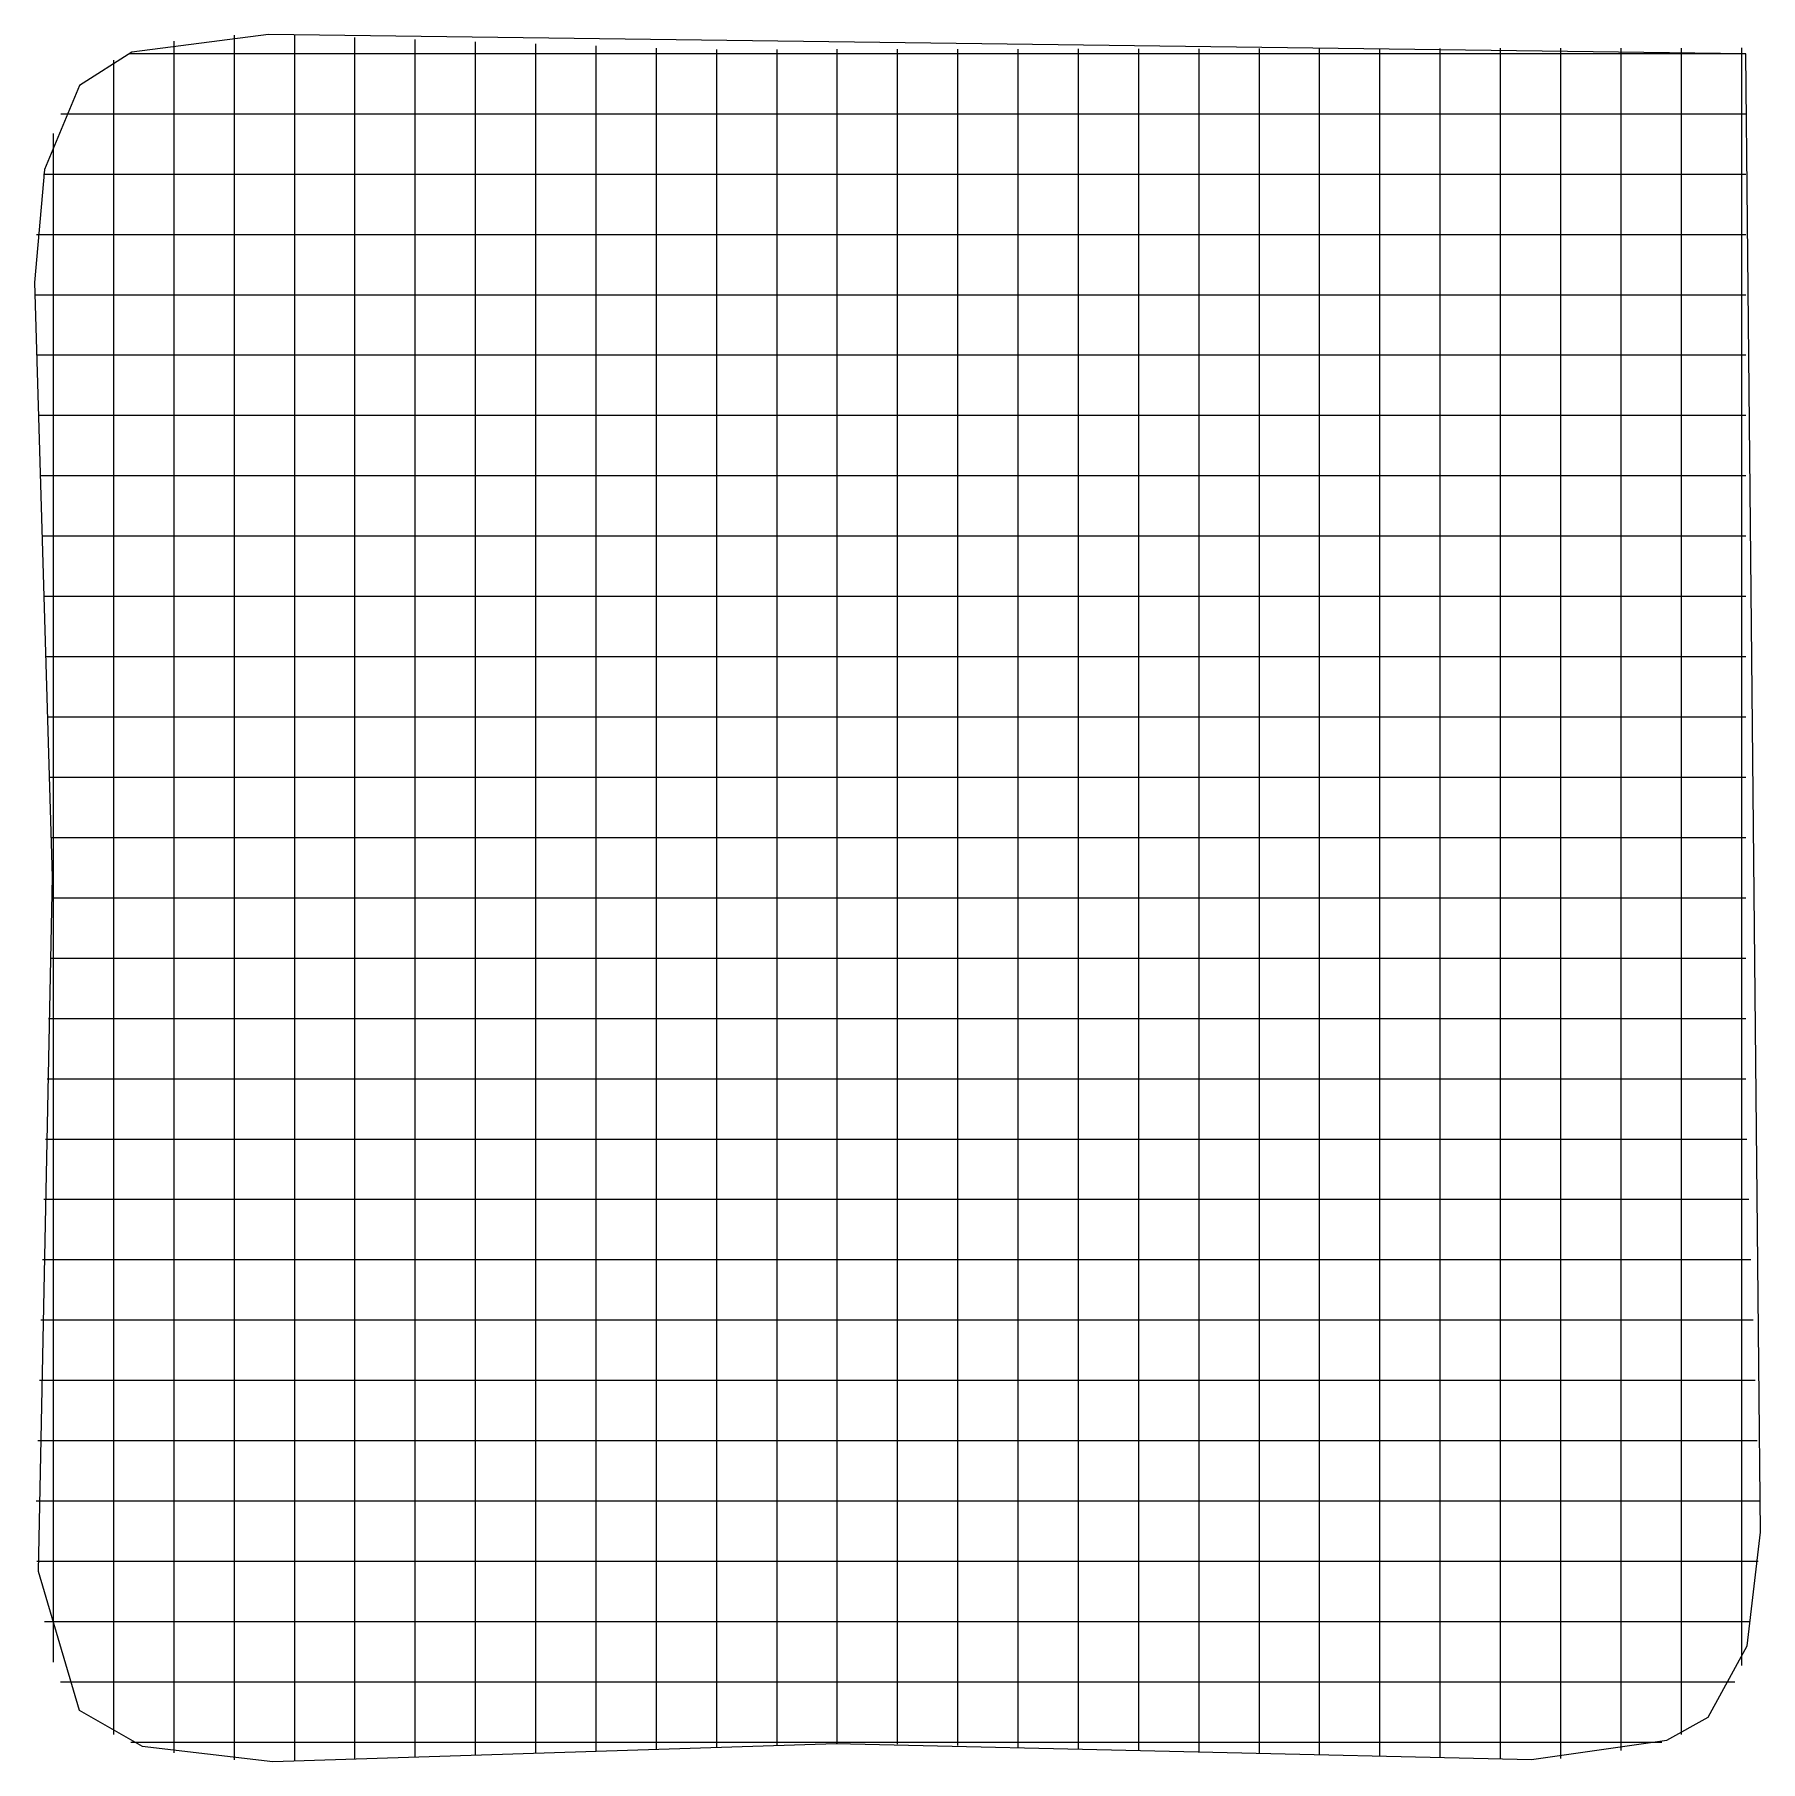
# Model space of a CAD drawing. Extents: x 0.4 to 14.7, y 0.4 to 14.7.
import ezdxf

# ---------------------------------------------------------------- set-up
doc = ezdxf.new("R2010")
doc.units = 0

msp = doc.modelspace()

# ---------------------------------------------------------------- linework, layer by layer
for p, q in [((2.375931, 14.7491), (1.243517, 14.602239)), ((2.375931, 14.7491), (1.243517, 14.602239)), ((14.62622, 14.589915), (2.375931, 14.7491)), ((14.62622, 14.589915), (2.375931, 14.7491)), ((1.592849, 14.550806), (1.592849, 14.695)), ((2.092849, 14.743), (2.092849, 14.744)), ((2.092849, 14.598806), (2.092849, 14.743)), ((2.592849, 14.597806), (2.592849, 14.742)), ((3.092849, 14.579806), (3.092849, 14.724)), ((3.592849, 14.562806), (3.592849, 14.707)), ((4.092849, 14.545326), (4.092849, 14.689519)), ((4.592849, 14.527806), (4.592849, 14.672)), ((5.092849, 14.510806), (5.092849, 14.655)), ((5.592849, 14.492806), (5.592849, 14.637)), ((6.092849, 14.480806), (6.092849, 14.625)), ((6.592849, 14.481806), (6.592849, 14.626)), ((7.092849, 14.482806), (7.092849, 14.627)), ((7.592849, 14.483806), (7.592849, 14.628)), ((8.092849, 14.483806), (8.092849, 14.628)), ((8.592849, 14.484806), (8.592849, 14.629)), ((9.092849, 14.485806), (9.092849, 14.63)), ((9.592849, 14.485806), (9.592849, 14.63)), ((10.092849, 14.486806), (10.092849, 14.631)), ((10.592849, 14.487806), (10.592849, 14.632)), ((11.092849, 14.488806), (11.092849, 14.633)), ((11.592849, 14.488806), (11.592849, 14.633)), ((12.092849, 14.489806), (12.092849, 14.634)), ((12.592849, 14.490806), (12.592849, 14.635)), ((13.092849, 14.491806), (13.092849, 14.635519)), ((13.592849, 14.491806), (13.592849, 14.636)), ((14.092849, 14.492806), (14.092849, 14.637)), ((14.592849, 14.493806), (14.592849, 14.638)), ((1.243517, 14.602239), (0.80787, 14.327091)), ((1.243517, 14.602239), (0.80787, 14.327091)), ((1.092849, 14.392326), (1.092849, 14.536519)), ((1.221, 14.592238), (1.365194, 14.592238)), ((1.221, 14.592238), (1.365194, 14.592238)), ((1.365194, 14.592238), (1.627468, 14.592238)), ((1.592849, 13.880319), (1.592849, 14.550806)), ((1.627468, 14.592238), (1.783274, 14.592238)), ((1.783274, 14.592238), (2.504242, 14.592238)), ((2.092849, 13.873268), (2.092849, 14.598806)), ((2.504242, 14.592238), (3.283274, 14.592238)), ((2.592849, 13.868113), (2.592849, 14.597806)), ((3.092849, 13.867771), (3.092849, 14.579806)), ((3.283274, 14.592238), (3.427468, 14.592238)), ((3.427468, 14.592238), (3.583274, 14.592238)), ((3.583274, 14.592238), (4.304242, 14.592238)), ((3.592849, 13.86791), (3.592849, 14.562806)), ((4.092849, 13.867048), (4.092849, 14.545326)), ((4.304242, 14.592238), (5.083274, 14.592238)), ((4.592849, 13.867187), (4.592849, 14.527806)), ((5.083274, 14.592238), (5.227468, 14.592238)), ((5.092849, 13.867326), (5.092849, 14.510806)), ((5.227468, 14.592238), (5.383274, 14.592238)), ((5.383274, 14.592238), (5.790861, 14.592238)), ((5.592849, 13.866984), (5.592849, 14.492806)), ((5.790861, 14.592238), (5.935055, 14.592238)), ((5.935055, 14.592238), (6.714087, 14.592238)), ((6.092849, 13.869526), (6.092849, 14.480806)), ((6.592849, 13.877797), (6.592849, 14.481806)), ((6.714087, 14.592238), (7.435055, 14.592238)), ((7.092849, 13.886587), (7.092849, 14.482806)), ((7.435055, 14.592238), (7.590861, 14.592238)), ((7.590861, 14.592238), (7.735055, 14.592238)), ((7.592849, 13.88499), (7.592849, 14.483806)), ((7.735055, 14.592238), (8.514087, 14.592238)), ((8.092849, 13.878758), (8.092849, 14.483806)), ((8.514087, 14.592238), (9.235055, 14.592238)), ((8.592849, 13.873006), (8.592849, 14.484806)), ((9.092849, 13.867255), (9.092849, 14.485806)), ((9.235055, 14.592238), (9.390861, 14.592238)), ((9.390861, 14.592238), (9.535055, 14.592238)), ((9.535055, 14.592238), (10.314087, 14.592238)), ((9.592849, 13.861023), (9.592849, 14.485806)), ((10.092849, 13.855271), (10.092849, 14.486806)), ((10.314087, 14.592238), (11.035055, 14.592238)), ((10.592849, 13.849519), (10.592849, 14.487806)), ((11.035055, 14.592238), (11.190861, 14.592238)), ((11.092849, 13.843768), (11.092849, 14.488806)), ((11.190861, 14.592238), (11.335055, 14.592238)), ((11.335055, 14.592238), (12.114087, 14.592238)), ((11.592849, 13.837535), (11.592849, 14.488806)), ((12.092849, 13.831784), (12.092849, 14.489806)), ((12.114087, 14.592238), (12.835055, 14.592238)), ((12.592849, 13.826032), (12.592849, 14.490806)), ((12.835055, 14.592238), (12.990861, 14.592238)), ((12.990861, 14.592238), (13.135055, 14.592238)), ((13.092849, 13.826513), (13.092849, 14.491806)), ((13.135055, 14.592238), (13.914087, 14.592238)), ((13.592849, 13.861829), (13.592849, 14.491806)), ((13.914087, 14.592238), (14.470194, 14.592238)), ((14.092849, 13.930345), (14.092849, 14.492806)), ((14.470194, 14.592238), (14.626, 14.592238)), ((14.592849, 14.227897), (14.592849, 14.493806)), ((14.748462, 2.333133), (14.62622, 14.589915)), ((14.748462, 2.333133), (14.62622, 14.589915)), ((0.80787, 14.327091), (0.517601, 13.630228)), ((0.80787, 14.327091), (0.517601, 13.630228)), ((1.092849, 13.8818), (1.092849, 14.392326)), ((14.592849, 14.07261), (14.592849, 14.227897)), ((0.654, 14.092238), (0.798194, 14.092238)), ((0.654, 14.092238), (0.798194, 14.092238)), ((0.798194, 14.092238), (1.354942, 14.092238)), ((1.354942, 14.092238), (2.07591, 14.092238)), ((2.07591, 14.092238), (2.231716, 14.092238)), ((2.231716, 14.092238), (2.37591, 14.092238)), ((2.37591, 14.092238), (3.154942, 14.092238)), ((3.154942, 14.092238), (3.87591, 14.092238)), ((3.87591, 14.092238), (4.031716, 14.092238)), ((4.031716, 14.092238), (4.17591, 14.092238)), ((4.17591, 14.092238), (4.954942, 14.092238)), ((4.954942, 14.092238), (5.67591, 14.092238)), ((5.67591, 14.092238), (5.831716, 14.092238)), ((5.831716, 14.092238), (5.97591, 14.092238)), ((5.97591, 14.092238), (6.754942, 14.092238)), ((6.754942, 14.092238), (7.47591, 14.092238)), ((7.47591, 14.092238), (7.631716, 14.092238)), ((7.631716, 14.092238), (7.77591, 14.092238)), ((7.77591, 14.092238), (8.554942, 14.092238)), ((8.554942, 14.092238), (9.27591, 14.092238)), ((9.27591, 14.092238), (9.431716, 14.092238)), ((9.431716, 14.092238), (9.57591, 14.092238)), ((9.57591, 14.092238), (10.354942, 14.092238)), ((10.354942, 14.092238), (11.07591, 14.092238)), ((11.07591, 14.092238), (11.231716, 14.092238)), ((11.231716, 14.092238), (11.37591, 14.092238)), ((11.37591, 14.092238), (12.154942, 14.092238)), ((12.154942, 14.092238), (12.87591, 14.092238)), ((12.87591, 14.092238), (13.031716, 14.092238)), ((13.031716, 14.092238), (13.17591, 14.092238)), ((13.17591, 14.092238), (13.954942, 14.092238)), ((13.954942, 14.092238), (14.470194, 14.092238)), ((14.470194, 14.092238), (14.626, 14.092238)), ((14.592849, 13.351642), (14.592849, 14.07261)), ((0.592849, 13.890061), (0.592849, 13.929)), ((0.592849, 13.745817), (0.592849, 13.890061)), ((14.092849, 13.209377), (14.092849, 13.930345)), ((0.592849, 12.966823), (0.592849, 13.745817)), ((1.092849, 13.160832), (1.092849, 13.8818)), ((1.592849, 13.159352), (1.592849, 13.880319)), ((2.092849, 13.1523), (2.092849, 13.873268)), ((2.592849, 13.146665), (2.592849, 13.868113)), ((3.092849, 13.146803), (3.092849, 13.867771)), ((3.592849, 13.146942), (3.592849, 13.86791)), ((4.092849, 13.146081), (4.092849, 13.867048)), ((4.592849, 13.146219), (4.592849, 13.867187)), ((5.092849, 13.146358), (5.092849, 13.867326)), ((5.592849, 13.146016), (5.592849, 13.866984)), ((6.092849, 13.148558), (6.092849, 13.869526)), ((6.592849, 13.156829), (6.592849, 13.877797)), ((7.092849, 13.165619), (7.092849, 13.886587)), ((7.592849, 13.163542), (7.592849, 13.88499)), ((8.092849, 13.15779), (8.092849, 13.878758)), ((8.592849, 13.152039), (8.592849, 13.873006)), ((9.092849, 13.146287), (9.092849, 13.867255)), ((9.592849, 13.140055), (9.592849, 13.861023)), ((10.092849, 13.134303), (10.092849, 13.855271)), ((10.592849, 13.128552), (10.592849, 13.849519)), ((11.092849, 13.122319), (11.092849, 13.843768)), ((11.592849, 13.116568), (11.592849, 13.837535)), ((12.092849, 13.110816), (12.092849, 13.831784)), ((12.592849, 13.105065), (12.592849, 13.826032)), ((13.092849, 13.105065), (13.092849, 13.826513)), ((13.592849, 13.140861), (13.592849, 13.861829)), ((0.517601, 13.630228), (0.435531, 12.693124)), ((0.517601, 13.630228), (0.435531, 12.693124)), ((0.511, 13.592238), (0.655194, 13.592238)), ((0.511, 13.592238), (0.655194, 13.592238)), ((0.655194, 13.592238), (1.28621, 13.592238)), ((1.28621, 13.592238), (2.007177, 13.592238)), ((2.007177, 13.592238), (2.162984, 13.592238)), ((2.162984, 13.592238), (2.307177, 13.592238)), ((2.307177, 13.592238), (3.08621, 13.592238)), ((3.08621, 13.592238), (3.807177, 13.592238)), ((3.807177, 13.592238), (3.962984, 13.592238)), ((3.962984, 13.592238), (4.107177, 13.592238)), ((4.107177, 13.592238), (4.88621, 13.592238)), ((4.88621, 13.592238), (5.607177, 13.592238)), ((5.607177, 13.592238), (5.762984, 13.592238)), ((5.762984, 13.592238), (5.907177, 13.592238)), ((5.907177, 13.592238), (6.68621, 13.592238)), ((6.68621, 13.592238), (7.407177, 13.592238)), ((7.407177, 13.592238), (7.562984, 13.592238)), ((7.562984, 13.592238), (7.707177, 13.592238)), ((7.707177, 13.592238), (8.48621, 13.592238)), ((8.48621, 13.592238), (9.207177, 13.592238)), ((9.207177, 13.592238), (9.362984, 13.592238)), ((9.362984, 13.592238), (9.507177, 13.592238)), ((9.507177, 13.592238), (10.28621, 13.592238)), ((10.28621, 13.592238), (11.007177, 13.592238)), ((11.007177, 13.592238), (11.162984, 13.592238)), ((11.162984, 13.592238), (11.307177, 13.592238)), ((11.307177, 13.592238), (12.08621, 13.592238)), ((12.08621, 13.592238), (12.807177, 13.592238)), ((12.807177, 13.592238), (12.962984, 13.592238)), ((12.962984, 13.592238), (13.107177, 13.592238)), ((13.107177, 13.592238), (13.88621, 13.592238)), ((13.88621, 13.592238), (14.470194, 13.592238)), ((14.470194, 13.592238), (14.626, 13.592238)), ((14.592849, 12.57209), (14.592849, 13.351642)), ((14.092849, 13.053571), (14.092849, 13.209377)), ((0.451, 13.092238), (0.595194, 13.092238)), ((0.451, 13.092238), (0.595194, 13.092238)), ((0.595194, 13.092238), (1.257371, 13.092238)), ((1.092849, 13.005026), (1.092849, 13.160832)), ((1.257371, 13.092238), (1.978339, 13.092238)), ((1.592849, 13.003545), (1.592849, 13.159352)), ((1.978339, 13.092238), (2.134145, 13.092238)), ((2.092849, 12.997013), (2.092849, 13.1523)), ((2.134145, 13.092238), (2.278339, 13.092238)), ((2.278339, 13.092238), (3.057371, 13.092238)), ((2.592849, 12.990858), (2.592849, 13.146665)), ((3.057371, 13.092238), (3.778339, 13.092238)), ((3.092849, 12.990997), (3.092849, 13.146803)), ((3.592849, 12.991135), (3.592849, 13.146942)), ((3.778339, 13.092238), (3.934145, 13.092238)), ((3.934145, 13.092238), (4.078339, 13.092238)), ((4.078339, 13.092238), (4.857371, 13.092238)), ((4.092849, 12.990794), (4.092849, 13.146081)), ((4.592849, 12.990413), (4.592849, 13.146219)), ((4.857371, 13.092238), (5.578339, 13.092238)), ((5.092849, 12.990552), (5.092849, 13.146358)), ((5.578339, 13.092238), (5.734145, 13.092238)), ((5.592849, 12.99021), (5.592849, 13.146016)), ((5.734145, 13.092238), (5.878339, 13.092238)), ((5.878339, 13.092238), (6.657371, 13.092238)), ((6.092849, 12.992752), (6.092849, 13.148558)), ((6.592849, 13.001542), (6.592849, 13.156829)), ((6.657371, 13.092238), (7.378339, 13.092238)), ((7.092849, 13.009813), (7.092849, 13.165619)), ((7.378339, 13.092238), (7.534145, 13.092238)), ((7.534145, 13.092238), (7.678339, 13.092238)), ((7.592849, 13.007735), (7.592849, 13.163542)), ((7.678339, 13.092238), (8.457371, 13.092238)), ((8.092849, 13.001984), (8.092849, 13.15779)), ((8.457371, 13.092238), (9.178339, 13.092238)), ((8.592849, 12.996232), (8.592849, 13.152039)), ((9.092849, 12.990481), (9.092849, 13.146287)), ((9.178339, 13.092238), (9.334145, 13.092238)), ((9.334145, 13.092238), (9.478339, 13.092238)), ((9.478339, 13.092238), (10.257371, 13.092238)), ((9.592849, 12.984248), (9.592849, 13.140055)), ((10.092849, 12.978497), (10.092849, 13.134303)), ((10.257371, 13.092238), (10.978339, 13.092238)), ((10.592849, 12.972745), (10.592849, 13.128552)), ((10.978339, 13.092238), (11.134145, 13.092238)), ((11.092849, 12.966513), (11.092849, 13.122319)), ((11.134145, 13.092238), (11.278339, 13.092238)), ((11.278339, 13.092238), (12.057371, 13.092238)), ((11.592849, 12.960761), (11.592849, 13.116568)), ((12.057371, 13.092238), (12.778339, 13.092238)), ((12.092849, 12.95501), (12.092849, 13.110816)), ((12.592849, 12.949258), (12.592849, 13.105065)), ((12.778339, 13.092238), (12.934145, 13.092238)), ((12.934145, 13.092238), (13.078339, 13.092238)), ((13.078339, 13.092238), (13.857371, 13.092238)), ((13.092849, 12.949258), (13.092849, 13.105065)), ((13.592849, 12.985055), (13.592849, 13.140861)), ((13.857371, 13.092238), (14.470194, 13.092238)), ((14.092849, 12.909377), (14.092849, 13.053571)), ((14.470194, 13.092238), (14.626, 13.092238)), ((0.592849, 12.245855), (0.592849, 12.966823)), ((1.092849, 12.860832), (1.092849, 13.005026)), ((1.592849, 12.859352), (1.592849, 13.003545)), ((2.092849, 12.852819), (2.092849, 12.997013)), ((2.592849, 12.847145), (2.592849, 12.990858)), ((3.092849, 12.846803), (3.092849, 12.990997)), ((3.592849, 12.846942), (3.592849, 12.991135)), ((4.092849, 12.8466), (4.092849, 12.990794)), ((4.592849, 12.846219), (4.592849, 12.990413)), ((5.092849, 12.846358), (5.092849, 12.990552)), ((5.592849, 12.846016), (5.592849, 12.99021)), ((6.092849, 12.848558), (6.092849, 12.992752)), ((6.592849, 12.857348), (6.592849, 13.001542)), ((7.092849, 12.865619), (7.092849, 13.009813)), ((7.592849, 12.864023), (7.592849, 13.007735)), ((8.092849, 12.85779), (8.092849, 13.001984)), ((8.592849, 12.852039), (8.592849, 12.996232)), ((9.092849, 12.846287), (9.092849, 12.990481)), ((9.592849, 12.840055), (9.592849, 12.984248)), ((10.092849, 12.834303), (10.092849, 12.978497)), ((10.592849, 12.828552), (10.592849, 12.972745)), ((11.092849, 12.8228), (11.092849, 12.966513)), ((11.592849, 12.816568), (11.592849, 12.960761)), ((12.092849, 12.810816), (12.092849, 12.95501)), ((12.592849, 12.805065), (12.592849, 12.949258)), ((13.092849, 12.805545), (13.092849, 12.949258)), ((13.592849, 12.840861), (13.592849, 12.985055)), ((14.092849, 12.130345), (14.092849, 12.909377)), ((1.092849, 12.0818), (1.092849, 12.860832)), ((1.592849, 12.080319), (1.592849, 12.859352)), ((2.092849, 12.073268), (2.092849, 12.852819)), ((2.592849, 12.068113), (2.592849, 12.847145)), ((3.092849, 12.067771), (3.092849, 12.846803)), ((3.592849, 12.06791), (3.592849, 12.846942)), ((4.092849, 12.067048), (4.092849, 12.8466)), ((4.592849, 12.067187), (4.592849, 12.846219)), ((5.092849, 12.067326), (5.092849, 12.846358)), ((5.592849, 12.066984), (5.592849, 12.846016)), ((6.092849, 12.069526), (6.092849, 12.848558)), ((6.592849, 12.077797), (6.592849, 12.857348)), ((7.092849, 12.086587), (7.092849, 12.865619)), ((7.592849, 12.08499), (7.592849, 12.864023)), ((8.092849, 12.078758), (8.092849, 12.85779)), ((8.592849, 12.073006), (8.592849, 12.852039)), ((9.092849, 12.067255), (9.092849, 12.846287)), ((9.592849, 12.061023), (9.592849, 12.840055)), ((10.092849, 12.055271), (10.092849, 12.834303)), ((10.592849, 12.049519), (10.592849, 12.828552)), ((11.092849, 12.043768), (11.092849, 12.8228)), ((11.592849, 12.037535), (11.592849, 12.816568)), ((12.092849, 12.031784), (12.092849, 12.810816)), ((12.592849, 12.026032), (12.592849, 12.805065)), ((13.092849, 12.026513), (13.092849, 12.805545)), ((13.592849, 12.061829), (13.592849, 12.840861)), ((0.435531, 12.693124), (0.580929, 7.765893)), ((0.435531, 12.693124), (0.580929, 7.765893)), ((0.438, 12.592238), (0.582194, 12.592238)), ((0.438, 12.592238), (0.582194, 12.592238)), ((0.582194, 12.592238), (1.251123, 12.592238)), ((1.251123, 12.592238), (1.97209, 12.592238)), ((1.97209, 12.592238), (2.127897, 12.592238)), ((2.127897, 12.592238), (2.27209, 12.592238)), ((2.27209, 12.592238), (3.051123, 12.592238)), ((3.051123, 12.592238), (3.77209, 12.592238)), ((3.77209, 12.592238), (3.927897, 12.592238)), ((3.927897, 12.592238), (4.07209, 12.592238)), ((4.07209, 12.592238), (4.851123, 12.592238)), ((4.851123, 12.592238), (5.57209, 12.592238)), ((5.57209, 12.592238), (5.727897, 12.592238)), ((5.727897, 12.592238), (5.87209, 12.592238)), ((5.87209, 12.592238), (6.651123, 12.592238)), ((6.651123, 12.592238), (7.37209, 12.592238)), ((7.37209, 12.592238), (7.527897, 12.592238)), ((7.527897, 12.592238), (7.67209, 12.592238)), ((7.67209, 12.592238), (8.451123, 12.592238)), ((8.451123, 12.592238), (9.17209, 12.592238)), ((9.17209, 12.592238), (9.327897, 12.592238)), ((9.327897, 12.592238), (9.47209, 12.592238)), ((9.47209, 12.592238), (10.251123, 12.592238)), ((10.251123, 12.592238), (10.97209, 12.592238)), ((10.97209, 12.592238), (11.127897, 12.592238)), ((11.127897, 12.592238), (11.27209, 12.592238)), ((11.27209, 12.592238), (12.051123, 12.592238)), ((12.051123, 12.592238), (12.77209, 12.592238)), ((12.77209, 12.592238), (12.927897, 12.592238)), ((12.927897, 12.592238), (13.07209, 12.592238)), ((13.07209, 12.592238), (13.851123, 12.592238)), ((13.851123, 12.592238), (14.470194, 12.592238)), ((14.470194, 12.592238), (14.626, 12.592238)), ((14.592849, 12.427897), (14.592849, 12.57209)), ((14.592849, 12.27261), (14.592849, 12.427897)), ((0.592849, 12.090048), (0.592849, 12.245855)), ((14.592849, 11.551642), (14.592849, 12.27261)), ((0.453, 12.092238), (0.597194, 12.092238)), ((0.453, 12.092238), (0.597194, 12.092238)), ((0.592849, 11.945855), (0.592849, 12.090048)), ((0.597194, 12.092238), (1.258332, 12.092238)), ((1.092849, 11.360832), (1.092849, 12.0818)), ((1.258332, 12.092238), (1.9793, 12.092238)), ((1.592849, 11.359352), (1.592849, 12.080319)), ((1.9793, 12.092238), (2.135106, 12.092238)), ((2.092849, 11.3523), (2.092849, 12.073268)), ((2.135106, 12.092238), (2.2793, 12.092238)), ((2.2793, 12.092238), (3.058332, 12.092238)), ((2.592849, 11.346665), (2.592849, 12.068113)), ((3.058332, 12.092238), (3.7793, 12.092238)), ((3.092849, 11.346803), (3.092849, 12.067771)), ((3.592849, 11.346942), (3.592849, 12.06791)), ((3.7793, 12.092238), (3.935106, 12.092238)), ((3.935106, 12.092238), (4.0793, 12.092238)), ((4.0793, 12.092238), (4.858332, 12.092238)), ((4.092849, 11.346081), (4.092849, 12.067048)), ((4.592849, 11.346219), (4.592849, 12.067187)), ((4.858332, 12.092238), (5.5793, 12.092238)), ((5.092849, 11.346358), (5.092849, 12.067326)), ((5.5793, 12.092238), (5.735106, 12.092238)), ((5.592849, 11.346016), (5.592849, 12.066984)), ((5.735106, 12.092238), (5.8793, 12.092238)), ((5.8793, 12.092238), (6.658332, 12.092238)), ((6.092849, 11.348558), (6.092849, 12.069526)), ((6.592849, 11.356829), (6.592849, 12.077797)), ((6.658332, 12.092238), (7.3793, 12.092238)), ((7.092849, 11.365619), (7.092849, 12.086587)), ((7.3793, 12.092238), (7.535106, 12.092238)), ((7.535106, 12.092238), (7.6793, 12.092238)), ((7.592849, 11.363542), (7.592849, 12.08499)), ((7.6793, 12.092238), (8.458332, 12.092238)), ((8.092849, 11.35779), (8.092849, 12.078758)), ((8.458332, 12.092238), (9.1793, 12.092238)), ((8.592849, 11.352039), (8.592849, 12.073006)), ((9.092849, 11.346287), (9.092849, 12.067255)), ((9.1793, 12.092238), (9.335106, 12.092238)), ((9.335106, 12.092238), (9.4793, 12.092238)), ((9.4793, 12.092238), (10.258332, 12.092238)), ((9.592849, 11.340055), (9.592849, 12.061023)), ((10.092849, 11.334303), (10.092849, 12.055271)), ((10.258332, 12.092238), (10.9793, 12.092238)), ((10.592849, 11.328552), (10.592849, 12.049519)), ((10.9793, 12.092238), (11.135106, 12.092238)), ((11.092849, 11.322319), (11.092849, 12.043768)), ((11.135106, 12.092238), (11.2793, 12.092238)), ((11.2793, 12.092238), (12.058332, 12.092238)), ((11.592849, 11.316568), (11.592849, 12.037535)), ((12.058332, 12.092238), (12.7793, 12.092238)), ((12.092849, 11.310816), (12.092849, 12.031784)), ((12.7793, 12.092238), (12.935106, 12.092238)), ((12.935106, 12.092238), (13.0793, 12.092238)), ((13.0793, 12.092238), (13.858332, 12.092238)), ((13.592849, 11.340861), (13.592849, 12.061829)), ((13.858332, 12.092238), (14.470194, 12.092238)), ((14.092849, 11.409377), (14.092849, 12.130345)), ((14.470194, 12.092238), (14.626, 12.092238)), ((0.592849, 11.166823), (0.592849, 11.945855)), ((12.592849, 11.305065), (12.592849, 12.026032)), ((13.092849, 11.305065), (13.092849, 12.026513)), ((0.468, 11.592238), (0.612194, 11.592238)), ((0.468, 11.592238), (0.612194, 11.592238)), ((0.612194, 11.592238), (1.265542, 11.592238)), ((1.265542, 11.592238), (1.98651, 11.592238)), ((1.98651, 11.592238), (2.142316, 11.592238)), ((2.142316, 11.592238), (2.28651, 11.592238)), ((2.28651, 11.592238), (3.065542, 11.592238)), ((3.065542, 11.592238), (3.78651, 11.592238)), ((3.78651, 11.592238), (3.942316, 11.592238)), ((3.942316, 11.592238), (4.08651, 11.592238)), ((4.08651, 11.592238), (4.865542, 11.592238)), ((4.865542, 11.592238), (5.58651, 11.592238)), ((5.58651, 11.592238), (5.742316, 11.592238)), ((5.742316, 11.592238), (5.88651, 11.592238)), ((5.88651, 11.592238), (6.665542, 11.592238)), ((6.665542, 11.592238), (7.38651, 11.592238)), ((7.38651, 11.592238), (7.542316, 11.592238)), ((7.542316, 11.592238), (7.68651, 11.592238)), ((7.68651, 11.592238), (8.465542, 11.592238)), ((8.465542, 11.592238), (9.18651, 11.592238)), ((9.18651, 11.592238), (9.342316, 11.592238)), ((9.342316, 11.592238), (9.48651, 11.592238)), ((9.48651, 11.592238), (10.265542, 11.592238)), ((10.265542, 11.592238), (10.98651, 11.592238)), ((10.98651, 11.592238), (11.142316, 11.592238)), ((11.142316, 11.592238), (11.28651, 11.592238)), ((11.28651, 11.592238), (12.065542, 11.592238)), ((12.065542, 11.592238), (12.78651, 11.592238)), ((12.78651, 11.592238), (12.942316, 11.592238)), ((12.942316, 11.592238), (13.08651, 11.592238)), ((13.08651, 11.592238), (13.865542, 11.592238)), ((13.865542, 11.592238), (14.470194, 11.592238)), ((14.470194, 11.592238), (14.626, 11.592238)), ((14.592849, 10.77209), (14.592849, 11.551642)), ((1.092849, 11.205026), (1.092849, 11.360832)), ((1.592849, 11.203545), (1.592849, 11.359352)), ((2.092849, 11.197013), (2.092849, 11.3523)), ((2.592849, 11.190858), (2.592849, 11.346665)), ((3.092849, 11.190997), (3.092849, 11.346803)), ((3.592849, 11.191135), (3.592849, 11.346942)), ((4.092849, 11.190794), (4.092849, 11.346081)), ((4.592849, 11.190413), (4.592849, 11.346219)), ((5.092849, 11.190552), (5.092849, 11.346358)), ((5.592849, 11.19021), (5.592849, 11.346016)), ((6.092849, 11.192752), (6.092849, 11.348558)), ((6.592849, 11.201542), (6.592849, 11.356829)), ((7.092849, 11.209813), (7.092849, 11.365619)), ((7.592849, 11.207735), (7.592849, 11.363542)), ((8.092849, 11.201984), (8.092849, 11.35779)), ((8.592849, 11.196232), (8.592849, 11.352039)), ((9.092849, 11.190481), (9.092849, 11.346287)), ((9.592849, 11.184248), (9.592849, 11.340055)), ((10.092849, 11.178497), (10.092849, 11.334303)), ((10.592849, 11.172745), (10.592849, 11.328552)), ((11.092849, 11.166513), (11.092849, 11.322319)), ((11.592849, 11.160761), (11.592849, 11.316568)), ((13.592849, 11.185055), (13.592849, 11.340861)), ((14.092849, 11.253571), (14.092849, 11.409377)), ((1.092849, 11.060832), (1.092849, 11.205026)), ((1.592849, 11.059352), (1.592849, 11.203545)), ((2.092849, 11.052819), (2.092849, 11.197013)), ((2.592849, 11.047145), (2.592849, 11.190858)), ((3.092849, 11.046803), (3.092849, 11.190997)), ((3.592849, 11.046942), (3.592849, 11.191135)), ((4.092849, 11.0466), (4.092849, 11.190794)), ((4.592849, 11.046219), (4.592849, 11.190413)), ((5.092849, 11.046358), (5.092849, 11.190552)), ((5.592849, 11.046016), (5.592849, 11.19021)), ((6.092849, 11.048558), (6.092849, 11.192752)), ((6.592849, 11.057348), (6.592849, 11.201542)), ((7.092849, 11.065619), (7.092849, 11.209813)), ((7.592849, 11.064023), (7.592849, 11.207735)), ((8.092849, 11.05779), (8.092849, 11.201984)), ((8.592849, 11.052039), (8.592849, 11.196232)), ((9.092849, 11.046287), (9.092849, 11.190481)), ((9.592849, 11.040055), (9.592849, 11.184248)), ((10.092849, 11.034303), (10.092849, 11.178497)), ((10.592849, 11.028552), (10.592849, 11.172745)), ((12.092849, 11.15501), (12.092849, 11.310816)), ((12.592849, 11.149258), (12.592849, 11.305065)), ((13.092849, 11.149258), (13.092849, 11.305065)), ((13.592849, 11.040861), (13.592849, 11.185055)), ((14.092849, 11.109377), (14.092849, 11.253571)), ((0.484, 11.092238), (0.628194, 11.092238)), ((0.484, 11.092238), (0.628194, 11.092238)), ((0.592849, 10.445855), (0.592849, 11.166823)), ((0.628194, 11.092238), (1.273232, 11.092238)), ((1.092849, 10.2818), (1.092849, 11.060832)), ((1.273232, 11.092238), (1.9942, 11.092238)), ((1.592849, 10.280319), (1.592849, 11.059352)), ((1.9942, 11.092238), (2.150006, 11.092238)), ((2.092849, 10.273268), (2.092849, 11.052819)), ((2.150006, 11.092238), (2.2942, 11.092238)), ((2.2942, 11.092238), (3.073232, 11.092238)), ((2.592849, 10.268113), (2.592849, 11.047145)), ((3.073232, 11.092238), (3.7942, 11.092238)), ((3.092849, 10.267771), (3.092849, 11.046803)), ((3.592849, 10.26791), (3.592849, 11.046942)), ((3.7942, 11.092238), (3.950006, 11.092238)), ((3.950006, 11.092238), (4.0942, 11.092238)), ((4.092849, 10.267048), (4.092849, 11.0466)), ((4.0942, 11.092238), (4.873232, 11.092238)), ((4.592849, 10.267187), (4.592849, 11.046219)), ((4.873232, 11.092238), (5.5942, 11.092238)), ((5.092849, 10.267326), (5.092849, 11.046358)), ((5.592849, 10.266984), (5.592849, 11.046016)), ((5.5942, 11.092238), (5.750006, 11.092238)), ((5.750006, 11.092238), (5.8942, 11.092238)), ((5.8942, 11.092238), (6.673232, 11.092238)), ((6.092849, 10.269526), (6.092849, 11.048558)), ((6.592849, 10.277797), (6.592849, 11.057348)), ((6.673232, 11.092238), (7.3942, 11.092238)), ((7.092849, 10.286587), (7.092849, 11.065619)), ((7.3942, 11.092238), (7.550006, 11.092238)), ((7.550006, 11.092238), (7.6942, 11.092238)), ((7.592849, 10.28499), (7.592849, 11.064023)), ((7.6942, 11.092238), (8.473232, 11.092238)), ((8.092849, 10.278758), (8.092849, 11.05779)), ((8.473232, 11.092238), (9.1942, 11.092238)), ((8.592849, 10.273006), (8.592849, 11.052039)), ((9.092849, 10.267255), (9.092849, 11.046287)), ((9.1942, 11.092238), (9.350006, 11.092238)), ((9.350006, 11.092238), (9.4942, 11.092238)), ((9.4942, 11.092238), (10.273232, 11.092238)), ((9.592849, 10.261023), (9.592849, 11.040055)), ((10.092849, 10.255271), (10.092849, 11.034303)), ((10.273232, 11.092238), (10.9942, 11.092238)), ((10.592849, 10.249519), (10.592849, 11.028552)), ((10.9942, 11.092238), (11.150006, 11.092238)), ((11.092849, 11.0228), (11.092849, 11.166513)), ((11.150006, 11.092238), (11.2942, 11.092238)), ((11.2942, 11.092238), (12.073232, 11.092238)), ((11.592849, 11.016568), (11.592849, 11.160761)), ((12.073232, 11.092238), (12.7942, 11.092238)), ((12.092849, 11.010816), (12.092849, 11.15501)), ((12.592849, 11.005065), (12.592849, 11.149258)), ((12.7942, 11.092238), (12.950006, 11.092238)), ((12.950006, 11.092238), (13.0942, 11.092238)), ((13.092849, 11.005545), (13.092849, 11.149258)), ((13.0942, 11.092238), (13.873232, 11.092238)), ((13.592849, 10.261829), (13.592849, 11.040861)), ((13.873232, 11.092238), (14.470194, 11.092238)), ((14.092849, 10.330345), (14.092849, 11.109377)), ((14.470194, 11.092238), (14.626, 11.092238)), ((11.092849, 10.243768), (11.092849, 11.0228)), ((11.592849, 10.237535), (11.592849, 11.016568)), ((12.092849, 10.231784), (12.092849, 11.010816)), ((12.592849, 10.226032), (12.592849, 11.005065)), ((13.092849, 10.226513), (13.092849, 11.005545)), ((14.592849, 10.627897), (14.592849, 10.77209)), ((14.592849, 10.47261), (14.592849, 10.627897)), ((0.499, 10.592238), (0.643194, 10.592238)), ((0.499, 10.592238), (0.643194, 10.592238)), ((0.643194, 10.592238), (1.280442, 10.592238)), ((1.280442, 10.592238), (2.00141, 10.592238)), ((2.00141, 10.592238), (2.157216, 10.592238)), ((2.157216, 10.592238), (2.30141, 10.592238)), ((2.30141, 10.592238), (3.080442, 10.592238)), ((3.080442, 10.592238), (3.80141, 10.592238)), ((3.80141, 10.592238), (3.957216, 10.592238)), ((3.957216, 10.592238), (4.10141, 10.592238)), ((4.10141, 10.592238), (4.880442, 10.592238)), ((4.880442, 10.592238), (5.60141, 10.592238)), ((5.60141, 10.592238), (5.757216, 10.592238)), ((5.757216, 10.592238), (5.90141, 10.592238)), ((5.90141, 10.592238), (6.680442, 10.592238)), ((6.680442, 10.592238), (7.40141, 10.592238)), ((7.40141, 10.592238), (7.557216, 10.592238)), ((7.557216, 10.592238), (7.70141, 10.592238)), ((7.70141, 10.592238), (8.480442, 10.592238)), ((8.480442, 10.592238), (9.20141, 10.592238)), ((9.20141, 10.592238), (9.357216, 10.592238)), ((9.357216, 10.592238), (9.50141, 10.592238)), ((9.50141, 10.592238), (10.280442, 10.592238)), ((10.280442, 10.592238), (11.00141, 10.592238)), ((11.00141, 10.592238), (11.157216, 10.592238)), ((11.157216, 10.592238), (11.30141, 10.592238)), ((11.30141, 10.592238), (12.080442, 10.592238)), ((12.080442, 10.592238), (12.80141, 10.592238)), ((12.80141, 10.592238), (12.957216, 10.592238)), ((12.957216, 10.592238), (13.10141, 10.592238)), ((13.10141, 10.592238), (13.880442, 10.592238)), ((13.880442, 10.592238), (14.470194, 10.592238)), ((14.470194, 10.592238), (14.626, 10.592238)), ((14.592849, 9.751642), (14.592849, 10.47261)), ((0.592849, 10.290048), (0.592849, 10.445855)), ((14.092849, 9.609377), (14.092849, 10.330345)), ((0.592849, 10.145855), (0.592849, 10.290048)), ((1.092849, 9.560832), (1.092849, 10.2818)), ((1.592849, 9.559352), (1.592849, 10.280319)), ((2.092849, 9.5523), (2.092849, 10.273268)), ((2.592849, 9.546665), (2.592849, 10.268113)), ((3.092849, 9.546803), (3.092849, 10.267771)), ((3.592849, 9.546942), (3.592849, 10.26791)), ((4.092849, 9.546081), (4.092849, 10.267048)), ((4.592849, 9.546219), (4.592849, 10.267187)), ((5.092849, 9.546358), (5.092849, 10.267326)), ((5.592849, 9.546016), (5.592849, 10.266984)), ((6.092849, 9.548558), (6.092849, 10.269526)), ((6.592849, 9.556829), (6.592849, 10.277797)), ((7.092849, 9.565619), (7.092849, 10.286587)), ((7.592849, 9.563542), (7.592849, 10.28499)), ((8.092849, 9.55779), (8.092849, 10.278758)), ((8.592849, 9.552039), (8.592849, 10.273006)), ((9.092849, 9.546287), (9.092849, 10.267255)), ((9.592849, 9.540055), (9.592849, 10.261023)), ((10.092849, 9.534303), (10.092849, 10.255271)), ((10.592849, 9.528552), (10.592849, 10.249519)), ((11.092849, 9.522319), (11.092849, 10.243768)), ((11.592849, 9.516568), (11.592849, 10.237535)), ((12.092849, 9.510816), (12.092849, 10.231784)), ((12.592849, 9.505065), (12.592849, 10.226032)), ((13.092849, 9.505065), (13.092849, 10.226513)), ((13.592849, 9.540861), (13.592849, 10.261829)), ((0.514, 10.092238), (0.658194, 10.092238)), ((0.514, 10.092238), (0.658194, 10.092238)), ((0.592849, 9.366823), (0.592849, 10.145855)), ((0.658194, 10.092238), (1.287652, 10.092238)), ((1.287652, 10.092238), (2.008619, 10.092238)), ((2.008619, 10.092238), (2.164426, 10.092238)), ((2.164426, 10.092238), (2.308619, 10.092238)), ((2.308619, 10.092238), (3.087652, 10.092238)), ((3.087652, 10.092238), (3.808619, 10.092238)), ((3.808619, 10.092238), (3.964426, 10.092238)), ((3.964426, 10.092238), (4.108619, 10.092238)), ((4.108619, 10.092238), (4.887652, 10.092238)), ((4.887652, 10.092238), (5.608619, 10.092238)), ((5.608619, 10.092238), (5.764426, 10.092238)), ((5.764426, 10.092238), (5.908619, 10.092238)), ((5.908619, 10.092238), (6.687652, 10.092238)), ((6.687652, 10.092238), (7.408619, 10.092238)), ((7.408619, 10.092238), (7.564426, 10.092238)), ((7.564426, 10.092238), (7.708619, 10.092238)), ((7.708619, 10.092238), (8.487652, 10.092238)), ((8.487652, 10.092238), (9.208619, 10.092238)), ((9.208619, 10.092238), (9.364426, 10.092238)), ((9.364426, 10.092238), (9.508619, 10.092238)), ((9.508619, 10.092238), (10.287652, 10.092238)), ((10.287652, 10.092238), (11.008619, 10.092238)), ((11.008619, 10.092238), (11.164426, 10.092238)), ((11.164426, 10.092238), (11.308619, 10.092238)), ((11.308619, 10.092238), (12.087652, 10.092238)), ((12.087652, 10.092238), (12.808619, 10.092238)), ((12.808619, 10.092238), (12.964426, 10.092238)), ((12.964426, 10.092238), (13.108619, 10.092238)), ((13.108619, 10.092238), (13.887652, 10.092238)), ((13.887652, 10.092238), (14.470194, 10.092238)), ((14.470194, 10.092238), (14.626, 10.092238)), ((14.592849, 8.97209), (14.592849, 9.751642)), ((14.092849, 9.453571), (14.092849, 9.609377)), ((0.529, 9.592238), (0.673194, 9.592238)), ((0.529, 9.592238), (0.673194, 9.592238)), ((0.673194, 9.592238), (1.294861, 9.592238)), ((1.092849, 9.405026), (1.092849, 9.560832)), ((1.294861, 9.592238), (2.01631, 9.592238)), ((1.592849, 9.403545), (1.592849, 9.559352)), ((2.01631, 9.592238), (2.172116, 9.592238)), ((2.092849, 9.397013), (2.092849, 9.5523)), ((2.172116, 9.592238), (2.315829, 9.592238)), ((2.315829, 9.592238), (3.094861, 9.592238)), ((2.592849, 9.390858), (2.592849, 9.546665)), ((3.092849, 9.390997), (3.092849, 9.546803)), ((3.094861, 9.592238), (3.81631, 9.592238)), ((3.592849, 9.391135), (3.592849, 9.546942)), ((3.81631, 9.592238), (3.972116, 9.592238)), ((3.972116, 9.592238), (4.115829, 9.592238)), ((4.092849, 9.390794), (4.092849, 9.546081)), ((4.115829, 9.592238), (4.894861, 9.592238)), ((4.592849, 9.390413), (4.592849, 9.546219)), ((4.894861, 9.592238), (5.61631, 9.592238)), ((5.092849, 9.390552), (5.092849, 9.546358)), ((5.592849, 9.39021), (5.592849, 9.546016)), ((5.61631, 9.592238), (5.772116, 9.592238)), ((5.772116, 9.592238), (5.915829, 9.592238)), ((5.915829, 9.592238), (6.694861, 9.592238)), ((6.092849, 9.392752), (6.092849, 9.548558)), ((6.592849, 9.401542), (6.592849, 9.556829)), ((6.694861, 9.592238), (7.41631, 9.592238)), ((7.092849, 9.409813), (7.092849, 9.565619)), ((7.41631, 9.592238), (7.572116, 9.592238)), ((7.572116, 9.592238), (7.715829, 9.592238)), ((7.592849, 9.407735), (7.592849, 9.563542)), ((7.715829, 9.592238), (8.494861, 9.592238)), ((8.092849, 9.401984), (8.092849, 9.55779)), ((8.494861, 9.592238), (9.21631, 9.592238)), ((8.592849, 9.396232), (8.592849, 9.552039)), ((9.092849, 9.390481), (9.092849, 9.546287)), ((9.21631, 9.592238), (9.372116, 9.592238)), ((9.372116, 9.592238), (9.515829, 9.592238)), ((9.515829, 9.592238), (10.294861, 9.592238)), ((9.592849, 9.384248), (9.592849, 9.540055)), ((10.092849, 9.378497), (10.092849, 9.534303)), ((10.294861, 9.592238), (11.01631, 9.592238)), ((10.592849, 9.372745), (10.592849, 9.528552)), ((11.01631, 9.592238), (11.172116, 9.592238)), ((11.092849, 9.366513), (11.092849, 9.522319)), ((11.172116, 9.592238), (11.315829, 9.592238)), ((11.315829, 9.592238), (12.094861, 9.592238)), ((11.592849, 9.360761), (11.592849, 9.516568)), ((12.092849, 9.35501), (12.092849, 9.510816)), ((12.094861, 9.592238), (12.81631, 9.592238)), ((12.592849, 9.349258), (12.592849, 9.505065)), ((12.81631, 9.592238), (12.972116, 9.592238)), ((12.972116, 9.592238), (13.115829, 9.592238)), ((13.092849, 9.349258), (13.092849, 9.505065)), ((13.115829, 9.592238), (13.894861, 9.592238)), ((13.592849, 9.385055), (13.592849, 9.540861)), ((13.894861, 9.592238), (14.470194, 9.592238)), ((14.092849, 9.309377), (14.092849, 9.453571)), ((14.470194, 9.592238), (14.626, 9.592238)), ((0.592849, 8.645855), (0.592849, 9.366823)), ((1.092849, 9.260832), (1.092849, 9.405026)), ((1.592849, 9.259352), (1.592849, 9.403545)), ((2.092849, 9.252819), (2.092849, 9.397013)), ((2.592849, 9.247145), (2.592849, 9.390858)), ((3.092849, 9.246803), (3.092849, 9.390997)), ((3.592849, 9.246942), (3.592849, 9.391135)), ((4.092849, 9.2466), (4.092849, 9.390794)), ((4.592849, 9.246219), (4.592849, 9.390413)), ((5.092849, 9.246358), (5.092849, 9.390552)), ((5.592849, 9.246016), (5.592849, 9.39021)), ((6.092849, 9.248558), (6.092849, 9.392752)), ((6.592849, 9.257348), (6.592849, 9.401542)), ((7.092849, 9.265619), (7.092849, 9.409813)), ((7.592849, 9.264023), (7.592849, 9.407735)), ((8.092849, 9.25779), (8.092849, 9.401984)), ((8.592849, 9.252039), (8.592849, 9.396232)), ((9.092849, 9.246287), (9.092849, 9.390481)), ((9.592849, 9.240055), (9.592849, 9.384248)), ((10.092849, 9.234303), (10.092849, 9.378497)), ((10.592849, 9.228552), (10.592849, 9.372745)), ((11.092849, 9.2228), (11.092849, 9.366513)), ((11.592849, 9.216568), (11.592849, 9.360761)), ((12.092849, 9.210816), (12.092849, 9.35501)), ((12.592849, 9.205065), (12.592849, 9.349258)), ((13.092849, 9.205545), (13.092849, 9.349258)), ((13.592849, 9.240861), (13.592849, 9.385055)), ((14.092849, 8.530345), (14.092849, 9.309377)), ((1.092849, 8.4818), (1.092849, 9.260832)), ((1.592849, 8.480319), (1.592849, 9.259352)), ((2.092849, 8.473268), (2.092849, 9.252819)), ((2.592849, 8.468113), (2.592849, 9.247145)), ((3.092849, 8.467771), (3.092849, 9.246803)), ((3.592849, 8.46791), (3.592849, 9.246942)), ((4.092849, 8.467048), (4.092849, 9.2466)), ((4.592849, 8.467187), (4.592849, 9.246219)), ((5.092849, 8.467326), (5.092849, 9.246358)), ((5.592849, 8.466984), (5.592849, 9.246016)), ((6.092849, 8.469526), (6.092849, 9.248558)), ((6.592849, 8.477797), (6.592849, 9.257348)), ((7.092849, 8.486587), (7.092849, 9.265619)), ((7.592849, 8.48499), (7.592849, 9.264023)), ((8.092849, 8.478758), (8.092849, 9.25779)), ((8.592849, 8.473006), (8.592849, 9.252039)), ((9.092849, 8.467255), (9.092849, 9.246287)), ((9.592849, 8.461023), (9.592849, 9.240055)), ((10.092849, 8.455271), (10.092849, 9.234303)), ((10.592849, 8.449519), (10.592849, 9.228552)), ((11.092849, 8.443768), (11.092849, 9.2228)), ((11.592849, 8.437535), (11.592849, 9.216568)), ((12.092849, 8.431784), (12.092849, 9.210816)), ((12.592849, 8.426032), (12.592849, 9.205065)), ((13.092849, 8.426513), (13.092849, 9.205545)), ((13.592849, 8.461829), (13.592849, 9.240861)), ((0.545, 9.092238), (0.689194, 9.092238)), ((0.545, 9.092238), (0.689194, 9.092238)), ((0.689194, 9.092238), (1.302552, 9.092238)), ((1.302552, 9.092238), (2.023519, 9.092238)), ((2.023519, 9.092238), (2.179326, 9.092238)), ((2.179326, 9.092238), (2.323519, 9.092238)), ((2.323519, 9.092238), (3.102552, 9.092238)), ((3.102552, 9.092238), (3.823519, 9.092238)), ((3.823519, 9.092238), (3.979326, 9.092238)), ((3.979326, 9.092238), (4.123519, 9.092238)), ((4.123519, 9.092238), (4.902552, 9.092238)), ((4.902552, 9.092238), (5.623519, 9.092238)), ((5.623519, 9.092238), (5.779326, 9.092238)), ((5.779326, 9.092238), (5.923519, 9.092238)), ((5.923519, 9.092238), (6.702552, 9.092238)), ((6.702552, 9.092238), (7.423519, 9.092238)), ((7.423519, 9.092238), (7.579326, 9.092238)), ((7.579326, 9.092238), (7.723519, 9.092238)), ((7.723519, 9.092238), (8.502552, 9.092238)), ((8.502552, 9.092238), (9.223519, 9.092238)), ((9.223519, 9.092238), (9.379326, 9.092238)), ((9.379326, 9.092238), (9.523519, 9.092238)), ((9.523519, 9.092238), (10.302552, 9.092238)), ((10.302552, 9.092238), (11.023519, 9.092238)), ((11.023519, 9.092238), (11.179326, 9.092238)), ((11.179326, 9.092238), (11.323519, 9.092238)), ((11.323519, 9.092238), (12.102552, 9.092238)), ((12.102552, 9.092238), (12.823519, 9.092238)), ((12.823519, 9.092238), (12.979326, 9.092238)), ((12.979326, 9.092238), (13.123519, 9.092238)), ((13.123519, 9.092238), (13.902552, 9.092238)), ((13.902552, 9.092238), (14.470194, 9.092238)), ((14.470194, 9.092238), (14.626, 9.092238)), ((14.592849, 8.827897), (14.592849, 8.97209)), ((14.592849, 8.67261), (14.592849, 8.827897)), ((0.56, 8.592238), (0.704194, 8.592238)), ((0.56, 8.592238), (0.704194, 8.592238)), ((0.592849, 8.490048), (0.592849, 8.645855)), ((0.704194, 8.592238), (1.309761, 8.592238)), ((1.309761, 8.592238), (2.030729, 8.592238)), ((2.030729, 8.592238), (2.186535, 8.592238)), ((2.186535, 8.592238), (2.330729, 8.592238)), ((2.330729, 8.592238), (3.109761, 8.592238)), ((3.109761, 8.592238), (3.830729, 8.592238)), ((3.830729, 8.592238), (3.986535, 8.592238)), ((3.986535, 8.592238), (4.130729, 8.592238)), ((4.130729, 8.592238), (4.909761, 8.592238)), ((4.909761, 8.592238), (5.630729, 8.592238)), ((5.630729, 8.592238), (5.786535, 8.592238)), ((5.786535, 8.592238), (5.930729, 8.592238)), ((5.930729, 8.592238), (6.709761, 8.592238)), ((6.709761, 8.592238), (7.430729, 8.592238)), ((7.430729, 8.592238), (7.586535, 8.592238)), ((7.586535, 8.592238), (7.730729, 8.592238)), ((7.730729, 8.592238), (8.509761, 8.592238)), ((8.509761, 8.592238), (9.230729, 8.592238)), ((9.230729, 8.592238), (9.386535, 8.592238)), ((9.386535, 8.592238), (9.530729, 8.592238)), ((9.530729, 8.592238), (10.309761, 8.592238)), ((10.309761, 8.592238), (11.030729, 8.592238)), ((11.030729, 8.592238), (11.186535, 8.592238)), ((11.186535, 8.592238), (11.330729, 8.592238)), ((11.330729, 8.592238), (12.109761, 8.592238)), ((12.109761, 8.592238), (12.830729, 8.592238)), ((12.830729, 8.592238), (12.986535, 8.592238)), ((12.986535, 8.592238), (13.130729, 8.592238)), ((13.130729, 8.592238), (13.909761, 8.592238)), ((13.909761, 8.592238), (14.470194, 8.592238)), ((14.470194, 8.592238), (14.626, 8.592238)), ((14.592849, 7.951642), (14.592849, 8.67261)), ((0.592849, 8.345855), (0.592849, 8.490048)), ((1.092849, 7.760832), (1.092849, 8.4818)), ((1.592849, 7.759352), (1.592849, 8.480319)), ((2.092849, 7.7523), (2.092849, 8.473268)), ((2.592849, 7.746665), (2.592849, 8.468113)), ((3.092849, 7.746803), (3.092849, 8.467771)), ((3.592849, 7.746942), (3.592849, 8.46791)), ((4.092849, 7.746081), (4.092849, 8.467048)), ((4.592849, 7.746219), (4.592849, 8.467187)), ((5.092849, 7.746358), (5.092849, 8.467326)), ((5.592849, 7.746016), (5.592849, 8.466984)), ((6.092849, 7.748558), (6.092849, 8.469526)), ((6.592849, 7.756829), (6.592849, 8.477797)), ((7.092849, 7.765619), (7.092849, 8.486587)), ((7.592849, 7.763542), (7.592849, 8.48499)), ((8.092849, 7.75779), (8.092849, 8.478758)), ((8.592849, 7.752039), (8.592849, 8.473006)), ((9.092849, 7.746287), (9.092849, 8.467255)), ((9.592849, 7.740055), (9.592849, 8.461023)), ((10.092849, 7.734303), (10.092849, 8.455271)), ((10.592849, 7.728552), (10.592849, 8.449519)), ((13.592849, 7.740861), (13.592849, 8.461829)), ((14.092849, 7.809377), (14.092849, 8.530345)), ((0.592849, 7.566823), (0.592849, 8.345855)), ((11.092849, 7.722319), (11.092849, 8.443768)), ((11.592849, 7.716568), (11.592849, 8.437535)), ((12.092849, 7.710816), (12.092849, 8.431784)), ((12.592849, 7.705065), (12.592849, 8.426032)), ((13.092849, 7.705065), (13.092849, 8.426513)), ((0.575, 8.092238), (0.719194, 8.092238)), ((0.575, 8.092238), (0.719194, 8.092238)), ((0.719194, 8.092238), (1.316971, 8.092238)), ((1.316971, 8.092238), (2.038419, 8.092238)), ((2.038419, 8.092238), (2.194226, 8.092238)), ((2.194226, 8.092238), (2.337939, 8.092238)), ((2.337939, 8.092238), (3.116971, 8.092238)), ((3.116971, 8.092238), (3.838419, 8.092238)), ((3.838419, 8.092238), (3.994226, 8.092238)), ((3.994226, 8.092238), (4.137939, 8.092238)), ((4.137939, 8.092238), (4.916971, 8.092238)), ((4.916971, 8.092238), (5.638419, 8.092238)), ((5.638419, 8.092238), (5.794226, 8.092238)), ((5.794226, 8.092238), (5.937939, 8.092238)), ((5.937939, 8.092238), (6.716971, 8.092238)), ((6.716971, 8.092238), (7.438419, 8.092238)), ((7.438419, 8.092238), (7.594226, 8.092238)), ((7.594226, 8.092238), (7.737939, 8.092238)), ((7.737939, 8.092238), (8.516971, 8.092238)), ((8.516971, 8.092238), (9.238419, 8.092238)), ((9.238419, 8.092238), (9.394226, 8.092238)), ((9.394226, 8.092238), (9.537939, 8.092238)), ((9.537939, 8.092238), (10.316971, 8.092238)), ((10.316971, 8.092238), (11.038419, 8.092238)), ((11.038419, 8.092238), (11.194226, 8.092238)), ((11.194226, 8.092238), (11.337939, 8.092238)), ((11.337939, 8.092238), (12.116971, 8.092238)), ((12.116971, 8.092238), (12.838419, 8.092238)), ((12.838419, 8.092238), (12.994226, 8.092238)), ((12.994226, 8.092238), (13.137939, 8.092238)), ((13.137939, 8.092238), (13.916971, 8.092238)), ((13.916971, 8.092238), (14.470194, 8.092238)), ((14.470194, 8.092238), (14.626, 8.092238)), ((14.592849, 7.17209), (14.592849, 7.951642)), ((0.580929, 7.765893), (0.466741, 2.008021)), ((0.580929, 7.765893), (0.466741, 2.008021)), ((1.092849, 7.605026), (1.092849, 7.760832)), ((1.592849, 7.603545), (1.592849, 7.759352)), ((2.092849, 7.597013), (2.092849, 7.7523)), ((2.592849, 7.590858), (2.592849, 7.746665)), ((3.092849, 7.590997), (3.092849, 7.746803)), ((3.592849, 7.591135), (3.592849, 7.746942)), ((4.092849, 7.590794), (4.092849, 7.746081)), ((4.592849, 7.590413), (4.592849, 7.746219)), ((5.092849, 7.590552), (5.092849, 7.746358)), ((5.592849, 7.59021), (5.592849, 7.746016)), ((6.092849, 7.592752), (6.092849, 7.748558)), ((6.592849, 7.601542), (6.592849, 7.756829)), ((7.092849, 7.609813), (7.092849, 7.765619)), ((7.592849, 7.607735), (7.592849, 7.763542)), ((8.092849, 7.601984), (8.092849, 7.75779)), ((8.592849, 7.596232), (8.592849, 7.752039)), ((9.092849, 7.590481), (9.092849, 7.746287)), ((9.592849, 7.584248), (9.592849, 7.740055)), ((10.092849, 7.578497), (10.092849, 7.734303)), ((13.592849, 7.585055), (13.592849, 7.740861)), ((14.092849, 7.653571), (14.092849, 7.809377)), ((0.576, 7.592238), (0.720194, 7.592238)), ((0.576, 7.592238), (0.720194, 7.592238)), ((0.720194, 7.592238), (1.317452, 7.592238)), ((1.092849, 7.460832), (1.092849, 7.605026)), ((1.317452, 7.592238), (2.0389, 7.592238)), ((1.592849, 7.459352), (1.592849, 7.603545)), ((2.0389, 7.592238), (2.194706, 7.592238)), ((2.092849, 7.452819), (2.092849, 7.597013)), ((2.194706, 7.592238), (2.338419, 7.592238)), ((2.338419, 7.592238), (3.117452, 7.592238)), ((2.592849, 7.447145), (2.592849, 7.590858)), ((3.092849, 7.446803), (3.092849, 7.590997)), ((3.117452, 7.592238), (3.8389, 7.592238)), ((3.592849, 7.446942), (3.592849, 7.591135)), ((3.8389, 7.592238), (3.994706, 7.592238)), ((3.994706, 7.592238), (4.138419, 7.592238)), ((4.092849, 7.4466), (4.092849, 7.590794)), ((4.138419, 7.592238), (4.917452, 7.592238)), ((4.592849, 7.446219), (4.592849, 7.590413)), ((4.917452, 7.592238), (5.6389, 7.592238)), ((5.092849, 7.446358), (5.092849, 7.590552)), ((5.592849, 7.446016), (5.592849, 7.59021)), ((5.6389, 7.592238), (5.794706, 7.592238)), ((5.794706, 7.592238), (5.938419, 7.592238)), ((5.938419, 7.592238), (6.717452, 7.592238)), ((6.092849, 7.448558), (6.092849, 7.592752)), ((6.592849, 7.457348), (6.592849, 7.601542)), ((6.717452, 7.592238), (7.4389, 7.592238)), ((7.092849, 7.465619), (7.092849, 7.609813)), ((7.4389, 7.592238), (7.594706, 7.592238)), ((7.592849, 7.464023), (7.592849, 7.607735)), ((7.594706, 7.592238), (7.738419, 7.592238)), ((7.738419, 7.592238), (8.517452, 7.592238)), ((8.092849, 7.45779), (8.092849, 7.601984)), ((8.517452, 7.592238), (9.2389, 7.592238)), ((8.592849, 7.452039), (8.592849, 7.596232)), ((9.092849, 7.446287), (9.092849, 7.590481)), ((9.2389, 7.592238), (9.394706, 7.592238)), ((9.394706, 7.592238), (9.538419, 7.592238)), ((9.538419, 7.592238), (10.317452, 7.592238)), ((10.317452, 7.592238), (11.0389, 7.592238)), ((10.592849, 7.572745), (10.592849, 7.728552)), ((11.0389, 7.592238), (11.194706, 7.592238)), ((11.092849, 7.566513), (11.092849, 7.722319)), ((11.194706, 7.592238), (11.338419, 7.592238)), ((11.338419, 7.592238), (12.117452, 7.592238)), ((11.592849, 7.560761), (11.592849, 7.716568)), ((12.092849, 7.55501), (12.092849, 7.710816)), ((12.117452, 7.592238), (12.8389, 7.592238)), ((12.592849, 7.549258), (12.592849, 7.705065)), ((12.8389, 7.592238), (12.994706, 7.592238)), ((12.994706, 7.592238), (13.138419, 7.592238)), ((13.092849, 7.549258), (13.092849, 7.705065)), ((13.138419, 7.592238), (13.917452, 7.592238)), ((13.917452, 7.592238), (14.470194, 7.592238)), ((14.092849, 7.509377), (14.092849, 7.653571)), ((14.470194, 7.592238), (14.626, 7.592238)), ((0.592849, 6.845855), (0.592849, 7.566823)), ((1.092849, 6.6818), (1.092849, 7.460832)), ((1.592849, 6.680319), (1.592849, 7.459352)), ((2.092849, 6.673268), (2.092849, 7.452819)), ((2.592849, 6.668113), (2.592849, 7.447145)), ((3.092849, 6.667771), (3.092849, 7.446803)), ((3.592849, 6.66791), (3.592849, 7.446942)), ((4.092849, 6.667048), (4.092849, 7.4466)), ((4.592849, 6.667187), (4.592849, 7.446219)), ((5.092849, 6.667326), (5.092849, 7.446358)), ((5.592849, 6.666984), (5.592849, 7.446016)), ((6.092849, 6.669526), (6.092849, 7.448558)), ((6.592849, 6.677797), (6.592849, 7.457348)), ((7.092849, 6.686587), (7.092849, 7.465619)), ((7.592849, 6.68499), (7.592849, 7.464023)), ((8.092849, 6.678758), (8.092849, 7.45779)), ((8.592849, 6.673006), (8.592849, 7.452039)), ((9.092849, 6.667255), (9.092849, 7.446287)), ((9.592849, 7.440055), (9.592849, 7.584248)), ((10.092849, 7.434303), (10.092849, 7.578497)), ((10.592849, 7.428552), (10.592849, 7.572745)), ((11.092849, 7.4228), (11.092849, 7.566513)), ((11.592849, 7.416568), (11.592849, 7.560761)), ((12.092849, 7.410816), (12.092849, 7.55501)), ((12.592849, 7.405065), (12.592849, 7.549258)), ((13.092849, 7.405545), (13.092849, 7.549258)), ((13.592849, 7.440861), (13.592849, 7.585055)), ((14.092849, 6.730345), (14.092849, 7.509377)), ((9.592849, 6.661023), (9.592849, 7.440055)), ((10.092849, 6.655271), (10.092849, 7.434303)), ((10.592849, 6.649519), (10.592849, 7.428552)), ((11.092849, 6.643768), (11.092849, 7.4228)), ((11.592849, 6.637535), (11.592849, 7.416568)), ((12.092849, 6.631784), (12.092849, 7.410816)), ((12.592849, 6.626032), (12.592849, 7.405065)), ((13.092849, 6.626513), (13.092849, 7.405545)), ((13.592849, 6.661829), (13.592849, 7.440861)), ((14.592849, 7.027897), (14.592849, 7.17209)), ((0.564, 7.092238), (0.708194, 7.092238)), ((0.564, 7.092238), (0.708194, 7.092238)), ((0.708194, 7.092238), (1.311684, 7.092238)), ((1.311684, 7.092238), (2.032652, 7.092238)), ((2.032652, 7.092238), (2.188458, 7.092238)), ((2.188458, 7.092238), (2.332652, 7.092238)), ((2.332652, 7.092238), (3.111684, 7.092238)), ((3.111684, 7.092238), (3.832652, 7.092238)), ((3.832652, 7.092238), (3.988458, 7.092238)), ((3.988458, 7.092238), (4.132652, 7.092238)), ((4.132652, 7.092238), (4.911684, 7.092238)), ((4.911684, 7.092238), (5.632652, 7.092238)), ((5.632652, 7.092238), (5.788458, 7.092238)), ((5.788458, 7.092238), (5.932652, 7.092238)), ((5.932652, 7.092238), (6.711684, 7.092238)), ((6.711684, 7.092238), (7.432652, 7.092238)), ((7.432652, 7.092238), (7.588458, 7.092238)), ((7.588458, 7.092238), (7.732652, 7.092238)), ((7.732652, 7.092238), (8.511684, 7.092238)), ((8.511684, 7.092238), (9.232652, 7.092238)), ((9.232652, 7.092238), (9.388458, 7.092238)), ((9.388458, 7.092238), (9.532652, 7.092238)), ((9.532652, 7.092238), (10.311684, 7.092238)), ((10.311684, 7.092238), (11.032652, 7.092238)), ((11.032652, 7.092238), (11.188458, 7.092238)), ((11.188458, 7.092238), (11.332652, 7.092238)), ((11.332652, 7.092238), (12.111684, 7.092238)), ((12.111684, 7.092238), (12.832652, 7.092238)), ((12.832652, 7.092238), (12.988458, 7.092238)), ((12.988458, 7.092238), (13.132652, 7.092238)), ((13.132652, 7.092238), (13.911684, 7.092238)), ((13.911684, 7.092238), (14.470194, 7.092238)), ((14.470194, 7.092238), (14.626, 7.092238)), ((14.592849, 6.87261), (14.592849, 7.027897)), ((14.592849, 6.151642), (14.592849, 6.87261)), ((0.592849, 6.690048), (0.592849, 6.845855)), ((14.092849, 6.009377), (14.092849, 6.730345)), ((0.551, 6.592238), (0.695194, 6.592238)), ((0.551, 6.592238), (0.695194, 6.592238)), ((0.592849, 6.545855), (0.592849, 6.690048)), ((0.695194, 6.592238), (1.305435, 6.592238)), ((1.092849, 5.960832), (1.092849, 6.6818)), ((1.305435, 6.592238), (2.026403, 6.592238)), ((1.592849, 5.959352), (1.592849, 6.680319)), ((2.026403, 6.592238), (2.18221, 6.592238)), ((2.092849, 5.9523), (2.092849, 6.673268)), ((2.18221, 6.592238), (2.326403, 6.592238)), ((2.326403, 6.592238), (3.105435, 6.592238)), ((2.592849, 5.946665), (2.592849, 6.668113)), ((3.092849, 5.946803), (3.092849, 6.667771)), ((3.105435, 6.592238), (3.826403, 6.592238)), ((3.592849, 5.946942), (3.592849, 6.66791)), ((3.826403, 6.592238), (3.98221, 6.592238)), ((3.98221, 6.592238), (4.126403, 6.592238)), ((4.092849, 5.946081), (4.092849, 6.667048)), ((4.126403, 6.592238), (4.905435, 6.592238)), ((4.592849, 5.946219), (4.592849, 6.667187)), ((4.905435, 6.592238), (5.626403, 6.592238)), ((5.092849, 5.946358), (5.092849, 6.667326)), ((5.592849, 5.946016), (5.592849, 6.666984)), ((5.626403, 6.592238), (5.78221, 6.592238)), ((5.78221, 6.592238), (5.926403, 6.592238)), ((5.926403, 6.592238), (6.705435, 6.592238)), ((6.092849, 5.948558), (6.092849, 6.669526)), ((6.592849, 5.956829), (6.592849, 6.677797)), ((6.705435, 6.592238), (7.426403, 6.592238)), ((7.092849, 5.965619), (7.092849, 6.686587)), ((7.426403, 6.592238), (7.58221, 6.592238)), ((7.58221, 6.592238), (7.726403, 6.592238)), ((7.592849, 5.963542), (7.592849, 6.68499)), ((7.726403, 6.592238), (8.505435, 6.592238)), ((8.092849, 5.95779), (8.092849, 6.678758)), ((8.505435, 6.592238), (9.226403, 6.592238)), ((8.592849, 5.952039), (8.592849, 6.673006)), ((9.092849, 5.946287), (9.092849, 6.667255)), ((9.226403, 6.592238), (9.38221, 6.592238)), ((9.38221, 6.592238), (9.526403, 6.592238)), ((9.526403, 6.592238), (10.305435, 6.592238)), ((9.592849, 5.940055), (9.592849, 6.661023)), ((10.092849, 5.934303), (10.092849, 6.655271)), ((10.305435, 6.592238), (11.026403, 6.592238)), ((10.592849, 5.928552), (10.592849, 6.649519)), ((11.026403, 6.592238), (11.18221, 6.592238)), ((11.092849, 5.922319), (11.092849, 6.643768)), ((11.18221, 6.592238), (11.326403, 6.592238)), ((11.326403, 6.592238), (12.105435, 6.592238)), ((11.592849, 5.916568), (11.592849, 6.637535)), ((12.092849, 5.910816), (12.092849, 6.631784)), ((12.105435, 6.592238), (12.826403, 6.592238)), ((12.592849, 5.905065), (12.592849, 6.626032)), ((12.826403, 6.592238), (12.98221, 6.592238)), ((12.98221, 6.592238), (13.126403, 6.592238)), ((13.092849, 5.905065), (13.092849, 6.626513)), ((13.126403, 6.592238), (13.905435, 6.592238)), ((13.592849, 5.940861), (13.592849, 6.661829)), ((13.905435, 6.592238), (14.470194, 6.592238)), ((14.470194, 6.592238), (14.626, 6.592238)), ((0.592849, 5.766823), (0.592849, 6.545855)), ((0.539, 6.092238), (0.683194, 6.092238)), ((0.539, 6.092238), (0.683194, 6.092238)), ((0.683194, 6.092238), (1.299668, 6.092238)), ((1.299668, 6.092238), (2.020635, 6.092238)), ((2.020635, 6.092238), (2.176442, 6.092238)), ((2.176442, 6.092238), (2.320635, 6.092238)), ((2.320635, 6.092238), (3.099668, 6.092238)), ((3.099668, 6.092238), (3.820635, 6.092238)), ((3.820635, 6.092238), (3.976442, 6.092238)), ((3.976442, 6.092238), (4.120635, 6.092238)), ((4.120635, 6.092238), (4.899668, 6.092238)), ((4.899668, 6.092238), (5.620635, 6.092238)), ((5.620635, 6.092238), (5.776442, 6.092238)), ((5.776442, 6.092238), (5.920635, 6.092238)), ((5.920635, 6.092238), (6.699668, 6.092238)), ((6.699668, 6.092238), (7.420635, 6.092238)), ((7.420635, 6.092238), (7.576442, 6.092238)), ((7.576442, 6.092238), (7.720635, 6.092238)), ((7.720635, 6.092238), (8.499668, 6.092238)), ((8.499668, 6.092238), (9.220635, 6.092238)), ((9.220635, 6.092238), (9.376442, 6.092238)), ((9.376442, 6.092238), (9.520635, 6.092238)), ((9.520635, 6.092238), (10.299668, 6.092238)), ((10.299668, 6.092238), (11.020635, 6.092238)), ((11.020635, 6.092238), (11.176442, 6.092238)), ((11.176442, 6.092238), (11.320635, 6.092238)), ((11.320635, 6.092238), (12.099668, 6.092238)), ((12.099668, 6.092238), (12.820635, 6.092238)), ((12.820635, 6.092238), (12.976442, 6.092238)), ((12.976442, 6.092238), (13.120635, 6.092238)), ((13.120635, 6.092238), (13.899668, 6.092238)), ((13.899668, 6.092238), (14.470194, 6.092238)), ((14.470194, 6.092238), (14.626, 6.092238)), ((14.592849, 5.37209), (14.592849, 6.151642)), ((1.092849, 5.805026), (1.092849, 5.960832)), ((1.592849, 5.803545), (1.592849, 5.959352)), ((2.092849, 5.797013), (2.092849, 5.9523)), ((2.592849, 5.790858), (2.592849, 5.946665)), ((3.092849, 5.790997), (3.092849, 5.946803)), ((3.592849, 5.791135), (3.592849, 5.946942)), ((4.092849, 5.790794), (4.092849, 5.946081)), ((4.592849, 5.790413), (4.592849, 5.946219)), ((5.092849, 5.790552), (5.092849, 5.946358)), ((5.592849, 5.79021), (5.592849, 5.946016)), ((6.092849, 5.792752), (6.092849, 5.948558)), ((6.592849, 5.801542), (6.592849, 5.956829)), ((7.092849, 5.809813), (7.092849, 5.965619)), ((7.592849, 5.807735), (7.592849, 5.963542)), ((8.092849, 5.801984), (8.092849, 5.95779)), ((8.592849, 5.796232), (8.592849, 5.952039)), ((9.092849, 5.790481), (9.092849, 5.946287)), ((9.592849, 5.784248), (9.592849, 5.940055)), ((10.092849, 5.778497), (10.092849, 5.934303)), ((10.592849, 5.772745), (10.592849, 5.928552)), ((11.092849, 5.766513), (11.092849, 5.922319)), ((11.592849, 5.760761), (11.592849, 5.916568)), ((12.092849, 5.75501), (12.092849, 5.910816)), ((12.592849, 5.749258), (12.592849, 5.905065)), ((13.092849, 5.749258), (13.092849, 5.905065)), ((13.592849, 5.785055), (13.592849, 5.940861)), ((14.092849, 5.853571), (14.092849, 6.009377)), ((0.592849, 5.045855), (0.592849, 5.766823)), ((1.092849, 5.660832), (1.092849, 5.805026)), ((1.592849, 5.659352), (1.592849, 5.803545)), ((2.092849, 5.652819), (2.092849, 5.797013)), ((2.592849, 5.647145), (2.592849, 5.790858)), ((3.092849, 5.646803), (3.092849, 5.790997)), ((3.592849, 5.646942), (3.592849, 5.791135)), ((4.092849, 5.6466), (4.092849, 5.790794)), ((4.592849, 5.646219), (4.592849, 5.790413)), ((5.092849, 5.646358), (5.092849, 5.790552)), ((5.592849, 5.646016), (5.592849, 5.79021)), ((6.092849, 5.648558), (6.092849, 5.792752)), ((6.592849, 5.657348), (6.592849, 5.801542)), ((7.092849, 5.665619), (7.092849, 5.809813)), ((7.592849, 5.664023), (7.592849, 5.807735)), ((8.092849, 5.65779), (8.092849, 5.801984)), ((8.592849, 5.652039), (8.592849, 5.796232)), ((9.092849, 5.646287), (9.092849, 5.790481)), ((9.592849, 5.640055), (9.592849, 5.784248)), ((10.092849, 5.634303), (10.092849, 5.778497)), ((10.592849, 5.628552), (10.592849, 5.772745)), ((11.092849, 5.6228), (11.092849, 5.766513)), ((11.592849, 5.616568), (11.592849, 5.760761)), ((12.092849, 5.610816), (12.092849, 5.75501)), ((12.592849, 5.605065), (12.592849, 5.749258)), ((13.092849, 5.605545), (13.092849, 5.749258)), ((13.592849, 5.640861), (13.592849, 5.785055)), ((14.092849, 5.709377), (14.092849, 5.853571)), ((0.526, 5.592238), (0.670194, 5.592238)), ((0.526, 5.592238), (0.670194, 5.592238)), ((0.670194, 5.592238), (1.297574, 5.592238)), ((1.092849, 4.8818), (1.092849, 5.660832)), ((1.297574, 5.592238), (2.018542, 5.592238)), ((1.592849, 4.880319), (1.592849, 5.659352)), ((2.018542, 5.592238), (2.174348, 5.592238)), ((2.092849, 4.873268), (2.092849, 5.652819)), ((2.174348, 5.592238), (2.318542, 5.592238)), ((2.318542, 5.592238), (3.097574, 5.592238)), ((2.592849, 4.868113), (2.592849, 5.647145)), ((3.092849, 4.867771), (3.092849, 5.646803)), ((3.097574, 5.592238), (3.818542, 5.592238)), ((3.592849, 4.86791), (3.592849, 5.646942)), ((3.818542, 5.592238), (3.974348, 5.592238)), ((3.974348, 5.592238), (4.118542, 5.592238)), ((4.092849, 4.867048), (4.092849, 5.6466)), ((4.118542, 5.592238), (4.897574, 5.592238)), ((4.592849, 4.867187), (4.592849, 5.646219)), ((4.897574, 5.592238), (5.618542, 5.592238)), ((5.092849, 4.867326), (5.092849, 5.646358)), ((5.592849, 4.866984), (5.592849, 5.646016)), ((5.618542, 5.592238), (5.774348, 5.592238)), ((5.774348, 5.592238), (5.918542, 5.592238)), ((5.918542, 5.592238), (6.697574, 5.592238)), ((6.092849, 4.869526), (6.092849, 5.648558)), ((6.592849, 4.877797), (6.592849, 5.657348)), ((6.697574, 5.592238), (7.418542, 5.592238)), ((7.092849, 4.886587), (7.092849, 5.665619)), ((7.418542, 5.592238), (7.574348, 5.592238)), ((7.574348, 5.592238), (7.718542, 5.592238)), ((7.592849, 4.88499), (7.592849, 5.664023)), ((7.718542, 5.592238), (8.497574, 5.592238)), ((8.092849, 4.878758), (8.092849, 5.65779)), ((8.497574, 5.592238), (9.218542, 5.592238)), ((8.592849, 4.873006), (8.592849, 5.652039)), ((9.092849, 4.867255), (9.092849, 5.646287)), ((9.218542, 5.592238), (9.374348, 5.592238)), ((9.374348, 5.592238), (9.518542, 5.592238)), ((9.518542, 5.592238), (10.297574, 5.592238)), ((9.592849, 4.861023), (9.592849, 5.640055)), ((10.092849, 4.855271), (10.092849, 5.634303)), ((10.297574, 5.592238), (11.018542, 5.592238)), ((10.592849, 4.849519), (10.592849, 5.628552)), ((11.018542, 5.592238), (11.174348, 5.592238)), ((11.092849, 4.843768), (11.092849, 5.6228)), ((11.174348, 5.592238), (11.318542, 5.592238)), ((11.318542, 5.592238), (12.097574, 5.592238)), ((11.592849, 4.837535), (11.592849, 5.616568)), ((12.092849, 4.831784), (12.092849, 5.610816)), ((12.097574, 5.592238), (12.818542, 5.592238)), ((12.592849, 4.826032), (12.592849, 5.605065)), ((12.818542, 5.592238), (12.974348, 5.592238)), ((12.974348, 5.592238), (13.118542, 5.592238)), ((13.092849, 4.826513), (13.092849, 5.605545)), ((13.118542, 5.592238), (13.897574, 5.592238)), ((13.592849, 4.861829), (13.592849, 5.640861)), ((13.897574, 5.592238), (14.478194, 5.592238)), ((14.092849, 4.930345), (14.092849, 5.709377)), ((14.478194, 5.592238), (14.634, 5.592238)), ((14.592849, 5.227897), (14.592849, 5.37209)), ((14.592849, 5.07261), (14.592849, 5.227897)), ((0.513, 5.092238), (0.657194, 5.092238)), ((0.513, 5.092238), (0.657194, 5.092238)), ((0.592849, 4.890048), (0.592849, 5.045855)), ((0.657194, 5.092238), (1.300155, 5.092238)), ((1.300155, 5.092238), (2.021603, 5.092238)), ((2.021603, 5.092238), (2.17741, 5.092238)), ((2.17741, 5.092238), (2.321123, 5.092238)), ((2.321123, 5.092238), (3.100155, 5.092238)), ((3.100155, 5.092238), (3.821603, 5.092238)), ((3.821603, 5.092238), (3.97741, 5.092238)), ((3.97741, 5.092238), (4.121123, 5.092238)), ((4.121123, 5.092238), (4.900155, 5.092238)), ((4.900155, 5.092238), (5.621603, 5.092238)), ((5.621603, 5.092238), (5.77741, 5.092238)), ((5.77741, 5.092238), (5.921123, 5.092238)), ((5.921123, 5.092238), (6.700155, 5.092238)), ((6.700155, 5.092238), (7.421603, 5.092238)), ((7.421603, 5.092238), (7.57741, 5.092238)), ((7.57741, 5.092238), (7.721123, 5.092238)), ((7.721123, 5.092238), (8.500155, 5.092238)), ((8.500155, 5.092238), (9.221603, 5.092238)), ((9.221603, 5.092238), (9.37741, 5.092238)), ((9.37741, 5.092238), (9.521123, 5.092238)), ((9.521123, 5.092238), (10.300155, 5.092238)), ((10.300155, 5.092238), (11.021603, 5.092238)), ((11.021603, 5.092238), (11.17741, 5.092238)), ((11.17741, 5.092238), (11.321123, 5.092238)), ((11.321123, 5.092238), (12.100155, 5.092238)), ((12.100155, 5.092238), (12.821603, 5.092238)), ((12.821603, 5.092238), (12.97741, 5.092238)), ((12.97741, 5.092238), (13.121123, 5.092238)), ((13.121123, 5.092238), (13.900155, 5.092238)), ((13.900155, 5.092238), (14.495194, 5.092238)), ((14.495194, 5.092238), (14.651, 5.092238)), ((14.592849, 4.351642), (14.592849, 5.07261)), ((0.592849, 4.745855), (0.592849, 4.890048)), ((1.092849, 4.160832), (1.092849, 4.8818)), ((1.592849, 4.159352), (1.592849, 4.880319)), ((2.092849, 4.1523), (2.092849, 4.873268)), ((2.592849, 4.146665), (2.592849, 4.868113)), ((6.092849, 4.148558), (6.092849, 4.869526)), ((6.592849, 4.156829), (6.592849, 4.877797)), ((7.092849, 4.165619), (7.092849, 4.886587)), ((7.592849, 4.163542), (7.592849, 4.88499)), ((8.092849, 4.15779), (8.092849, 4.878758)), ((8.592849, 4.152039), (8.592849, 4.873006)), ((14.092849, 4.209377), (14.092849, 4.930345)), ((0.592849, 3.966823), (0.592849, 4.745855)), ((3.092849, 4.146803), (3.092849, 4.867771)), ((3.592849, 4.146942), (3.592849, 4.86791)), ((4.092849, 4.146081), (4.092849, 4.867048)), ((4.592849, 4.146219), (4.592849, 4.867187)), ((5.092849, 4.146358), (5.092849, 4.867326)), ((5.592849, 4.146016), (5.592849, 4.866984)), ((9.092849, 4.146287), (9.092849, 4.867255)), ((9.592849, 4.140055), (9.592849, 4.861023)), ((10.092849, 4.134303), (10.092849, 4.855271)), ((10.592849, 4.128552), (10.592849, 4.849519)), ((11.092849, 4.122319), (11.092849, 4.843768)), ((11.592849, 4.116568), (11.592849, 4.837535)), ((12.092849, 4.110816), (12.092849, 4.831784)), ((12.592849, 4.105065), (12.592849, 4.826032)), ((13.092849, 4.105065), (13.092849, 4.826513)), ((13.592849, 4.140861), (13.592849, 4.861829)), ((0.501, 4.592238), (0.645194, 4.592238)), ((0.501, 4.592238), (0.645194, 4.592238)), ((0.645194, 4.592238), (1.303735, 4.592238)), ((1.303735, 4.592238), (2.024703, 4.592238)), ((2.024703, 4.592238), (2.18051, 4.592238)), ((2.18051, 4.592238), (2.324703, 4.592238)), ((2.324703, 4.592238), (3.103735, 4.592238)), ((3.103735, 4.592238), (3.824703, 4.592238)), ((3.824703, 4.592238), (3.98051, 4.592238)), ((3.98051, 4.592238), (4.124703, 4.592238)), ((4.124703, 4.592238), (4.903735, 4.592238)), ((4.903735, 4.592238), (5.624703, 4.592238)), ((5.624703, 4.592238), (5.78051, 4.592238)), ((5.78051, 4.592238), (5.924703, 4.592238)), ((5.924703, 4.592238), (6.703735, 4.592238)), ((6.703735, 4.592238), (7.424703, 4.592238)), ((7.424703, 4.592238), (7.58051, 4.592238)), ((7.58051, 4.592238), (7.724703, 4.592238)), ((7.724703, 4.592238), (8.503735, 4.592238)), ((8.503735, 4.592238), (9.224703, 4.592238)), ((9.224703, 4.592238), (9.38051, 4.592238)), ((9.38051, 4.592238), (9.524703, 4.592238)), ((9.524703, 4.592238), (10.303735, 4.592238)), ((10.303735, 4.592238), (11.024703, 4.592238)), ((11.024703, 4.592238), (11.18051, 4.592238)), ((11.18051, 4.592238), (11.324703, 4.592238)), ((11.324703, 4.592238), (12.103735, 4.592238)), ((12.103735, 4.592238), (12.824703, 4.592238)), ((12.824703, 4.592238), (12.98051, 4.592238)), ((12.98051, 4.592238), (13.124703, 4.592238)), ((13.124703, 4.592238), (13.903735, 4.592238)), ((13.903735, 4.592238), (14.513194, 4.592238)), ((14.513194, 4.592238), (14.669, 4.592238)), ((14.592849, 3.57209), (14.592849, 4.351642)), ((1.092849, 4.005026), (1.092849, 4.160832)), ((1.592849, 4.003545), (1.592849, 4.159352)), ((2.092849, 3.997013), (2.092849, 4.1523)), ((6.592849, 4.001542), (6.592849, 4.156829)), ((7.092849, 4.009813), (7.092849, 4.165619)), ((7.592849, 4.007735), (7.592849, 4.163542)), ((8.092849, 4.001984), (8.092849, 4.15779)), ((14.092849, 4.053571), (14.092849, 4.209377)), ((0.488, 4.092238), (0.632194, 4.092238)), ((0.488, 4.092238), (0.632194, 4.092238)), ((0.632194, 4.092238), (1.306835, 4.092238)), ((1.306835, 4.092238), (2.027803, 4.092238)), ((2.027803, 4.092238), (2.18309, 4.092238)), ((2.18309, 4.092238), (2.327284, 4.092238)), ((2.327284, 4.092238), (3.106835, 4.092238)), ((2.592849, 3.990858), (2.592849, 4.146665)), ((3.092849, 3.990997), (3.092849, 4.146803)), ((3.106835, 4.092238), (3.827803, 4.092238)), ((3.592849, 3.991135), (3.592849, 4.146942)), ((3.827803, 4.092238), (3.98309, 4.092238)), ((3.98309, 4.092238), (4.127284, 4.092238)), ((4.092849, 3.990794), (4.092849, 4.146081)), ((4.127284, 4.092238), (4.906835, 4.092238)), ((4.592849, 3.990413), (4.592849, 4.146219)), ((4.906835, 4.092238), (5.627803, 4.092238)), ((5.092849, 3.990552), (5.092849, 4.146358)), ((5.592849, 3.99021), (5.592849, 4.146016)), ((5.627803, 4.092238), (5.78309, 4.092238)), ((5.78309, 4.092238), (5.927284, 4.092238)), ((5.927284, 4.092238), (6.706835, 4.092238)), ((6.092849, 3.992752), (6.092849, 4.148558)), ((6.706835, 4.092238), (7.427803, 4.092238)), ((7.092849, 3.865619), (7.092849, 4.009813)), ((7.427803, 4.092238), (7.58309, 4.092238)), ((7.58309, 4.092238), (7.727284, 4.092238)), ((7.727284, 4.092238), (8.506835, 4.092238)), ((8.506835, 4.092238), (9.227803, 4.092238)), ((8.592849, 3.996232), (8.592849, 4.152039)), ((9.092849, 3.990481), (9.092849, 4.146287)), ((9.227803, 4.092238), (9.38309, 4.092238)), ((9.38309, 4.092238), (9.527284, 4.092238)), ((9.527284, 4.092238), (10.306835, 4.092238)), ((9.592849, 3.984248), (9.592849, 4.140055)), ((10.092849, 3.978497), (10.092849, 4.134303)), ((10.306835, 4.092238), (11.027803, 4.092238)), ((10.592849, 3.972745), (10.592849, 4.128552)), ((11.027803, 4.092238), (11.18309, 4.092238)), ((11.092849, 3.966513), (11.092849, 4.122319)), ((11.18309, 4.092238), (11.327284, 4.092238)), ((11.327284, 4.092238), (12.106835, 4.092238)), ((11.592849, 3.960761), (11.592849, 4.116568)), ((12.092849, 3.95501), (12.092849, 4.110816)), ((12.106835, 4.092238), (12.827803, 4.092238)), ((12.592849, 3.949258), (12.592849, 4.105065)), ((12.827803, 4.092238), (12.98309, 4.092238)), ((12.98309, 4.092238), (13.127284, 4.092238)), ((13.092849, 3.949258), (13.092849, 4.105065)), ((13.127284, 4.092238), (13.906835, 4.092238)), ((13.592849, 3.985055), (13.592849, 4.140861)), ((13.906835, 4.092238), (14.531194, 4.092238)), ((14.092849, 3.909377), (14.092849, 4.053571)), ((14.531194, 4.092238), (14.687, 4.092238)), ((0.592849, 3.245855), (0.592849, 3.966823)), ((1.092849, 3.860832), (1.092849, 4.005026)), ((1.592849, 3.859352), (1.592849, 4.003545)), ((2.092849, 3.852819), (2.092849, 3.997013)), ((2.592849, 3.847145), (2.592849, 3.990858)), ((3.092849, 3.846803), (3.092849, 3.990997)), ((3.592849, 3.846942), (3.592849, 3.991135)), ((4.092849, 3.8466), (4.092849, 3.990794)), ((4.592849, 3.846219), (4.592849, 3.990413)), ((5.092849, 3.846358), (5.092849, 3.990552)), ((5.592849, 3.846016), (5.592849, 3.99021)), ((6.092849, 3.848558), (6.092849, 3.992752)), ((6.592849, 3.857348), (6.592849, 4.001542)), ((7.592849, 3.864023), (7.592849, 4.007735)), ((8.092849, 3.85779), (8.092849, 4.001984)), ((8.592849, 3.852039), (8.592849, 3.996232)), ((9.092849, 3.846287), (9.092849, 3.990481)), ((9.592849, 3.840055), (9.592849, 3.984248)), ((10.092849, 3.834303), (10.092849, 3.978497)), ((10.592849, 3.828552), (10.592849, 3.972745)), ((11.092849, 3.8228), (11.092849, 3.966513)), ((11.592849, 3.816568), (11.592849, 3.960761)), ((12.092849, 3.810816), (12.092849, 3.95501)), ((12.592849, 3.805065), (12.592849, 3.949258)), ((13.092849, 3.805545), (13.092849, 3.949258)), ((13.592849, 3.840861), (13.592849, 3.985055)), ((14.092849, 3.130345), (14.092849, 3.909377)), ((1.092849, 3.0818), (1.092849, 3.860832)), ((1.592849, 3.080319), (1.592849, 3.859352)), ((2.092849, 3.073268), (2.092849, 3.852819)), ((2.592849, 3.068113), (2.592849, 3.847145)), ((3.092849, 3.067771), (3.092849, 3.846803)), ((3.592849, 3.06791), (3.592849, 3.846942)), ((4.092849, 3.067048), (4.092849, 3.8466)), ((4.592849, 3.067187), (4.592849, 3.846219)), ((5.092849, 3.067326), (5.092849, 3.846358)), ((5.592849, 3.066984), (5.592849, 3.846016)), ((6.092849, 3.069526), (6.092849, 3.848558)), ((6.592849, 3.077797), (6.592849, 3.857348)), ((7.092849, 3.086587), (7.092849, 3.865619)), ((7.592849, 3.08499), (7.592849, 3.864023)), ((8.092849, 3.078758), (8.092849, 3.85779)), ((8.592849, 3.073006), (8.592849, 3.852039)), ((9.092849, 3.067255), (9.092849, 3.846287)), ((9.592849, 3.061023), (9.592849, 3.840055)), ((10.092849, 3.055271), (10.092849, 3.834303)), ((10.592849, 3.049519), (10.592849, 3.828552)), ((11.092849, 3.043768), (11.092849, 3.8228)), ((11.592849, 3.037535), (11.592849, 3.816568)), ((12.092849, 3.031784), (12.092849, 3.810816)), ((12.592849, 3.026032), (12.592849, 3.805065)), ((13.092849, 3.026513), (13.092849, 3.805545)), ((13.592849, 3.061829), (13.592849, 3.840861)), ((0.476, 3.592238), (0.620194, 3.592238)), ((0.476, 3.592238), (0.620194, 3.592238)), ((0.620194, 3.592238), (1.309897, 3.592238)), ((1.309897, 3.592238), (2.030865, 3.592238)), ((2.030865, 3.592238), (2.186671, 3.592238)), ((2.186671, 3.592238), (2.330865, 3.592238)), ((2.330865, 3.592238), (3.109897, 3.592238)), ((3.109897, 3.592238), (3.830865, 3.592238)), ((3.830865, 3.592238), (3.986671, 3.592238)), ((3.986671, 3.592238), (4.130865, 3.592238)), ((4.130865, 3.592238), (4.909897, 3.592238)), ((4.909897, 3.592238), (5.630865, 3.592238)), ((5.630865, 3.592238), (5.786671, 3.592238)), ((5.786671, 3.592238), (5.930865, 3.592238)), ((5.930865, 3.592238), (6.709897, 3.592238)), ((6.709897, 3.592238), (7.430865, 3.592238)), ((7.430865, 3.592238), (7.586671, 3.592238)), ((7.586671, 3.592238), (7.730865, 3.592238)), ((7.730865, 3.592238), (8.509897, 3.592238)), ((8.509897, 3.592238), (9.230865, 3.592238)), ((9.230865, 3.592238), (9.386671, 3.592238)), ((9.386671, 3.592238), (9.530865, 3.592238)), ((9.530865, 3.592238), (10.309897, 3.592238)), ((10.309897, 3.592238), (11.030865, 3.592238)), ((11.030865, 3.592238), (11.186671, 3.592238)), ((11.186671, 3.592238), (11.330865, 3.592238)), ((11.330865, 3.592238), (12.109897, 3.592238)), ((12.109897, 3.592238), (12.830865, 3.592238)), ((12.830865, 3.592238), (12.986671, 3.592238)), ((12.986671, 3.592238), (13.130865, 3.592238)), ((13.130865, 3.592238), (13.909897, 3.592238)), ((13.909897, 3.592238), (14.548194, 3.592238)), ((14.548194, 3.592238), (14.704, 3.592238)), ((14.592849, 3.427897), (14.592849, 3.57209)), ((14.592849, 3.27261), (14.592849, 3.427897)), ((0.592849, 3.090048), (0.592849, 3.245855)), ((14.592849, 2.551642), (14.592849, 3.27261)), ((0.463, 3.092238), (0.607194, 3.092238)), ((0.463, 3.092238), (0.607194, 3.092238)), ((0.592849, 2.945855), (0.592849, 3.090048)), ((0.607194, 3.092238), (1.312997, 3.092238)), ((1.092849, 2.360832), (1.092849, 3.0818)), ((1.312997, 3.092238), (2.033965, 3.092238)), ((1.592849, 2.359352), (1.592849, 3.080319)), ((2.033965, 3.092238), (2.189771, 3.092238)), ((2.092849, 2.3523), (2.092849, 3.073268)), ((2.189771, 3.092238), (2.333965, 3.092238)), ((2.333965, 3.092238), (3.112997, 3.092238)), ((2.592849, 2.346665), (2.592849, 3.068113)), ((3.092849, 2.346803), (3.092849, 3.067771)), ((3.112997, 3.092238), (3.833965, 3.092238)), ((3.592849, 2.346942), (3.592849, 3.06791)), ((3.833965, 3.092238), (3.989771, 3.092238)), ((3.989771, 3.092238), (4.133965, 3.092238)), ((4.092849, 2.346081), (4.092849, 3.067048)), ((4.133965, 3.092238), (4.912997, 3.092238)), ((4.592849, 2.346219), (4.592849, 3.067187)), ((4.912997, 3.092238), (5.633965, 3.092238)), ((5.092849, 2.346358), (5.092849, 3.067326)), ((5.592849, 2.346016), (5.592849, 3.066984)), ((5.633965, 3.092238), (5.789771, 3.092238)), ((5.789771, 3.092238), (5.933965, 3.092238)), ((5.933965, 3.092238), (6.712997, 3.092238)), ((6.092849, 2.348558), (6.092849, 3.069526)), ((6.592849, 2.356829), (6.592849, 3.077797)), ((6.712997, 3.092238), (7.433965, 3.092238)), ((7.092849, 2.365619), (7.092849, 3.086587)), ((7.433965, 3.092238), (7.589771, 3.092238)), ((7.589771, 3.092238), (7.733965, 3.092238)), ((7.592849, 2.363542), (7.592849, 3.08499)), ((7.733965, 3.092238), (8.512997, 3.092238)), ((8.092849, 2.35779), (8.092849, 3.078758)), ((8.512997, 3.092238), (9.233965, 3.092238)), ((8.592849, 2.352039), (8.592849, 3.073006)), ((9.092849, 2.346287), (9.092849, 3.067255)), ((9.233965, 3.092238), (9.389771, 3.092238)), ((9.389771, 3.092238), (9.533965, 3.092238)), ((9.533965, 3.092238), (10.312997, 3.092238)), ((9.592849, 2.340055), (9.592849, 3.061023)), ((10.092849, 2.334303), (10.092849, 3.055271)), ((10.312997, 3.092238), (11.033965, 3.092238)), ((10.592849, 2.328552), (10.592849, 3.049519)), ((11.033965, 3.092238), (11.189771, 3.092238)), ((11.092849, 2.322319), (11.092849, 3.043768)), ((11.189771, 3.092238), (11.333965, 3.092238)), ((11.333965, 3.092238), (12.112997, 3.092238)), ((11.592849, 2.316568), (11.592849, 3.037535)), ((12.092849, 2.310816), (12.092849, 3.031784)), ((12.112997, 3.092238), (12.833965, 3.092238)), ((12.592849, 2.305065), (12.592849, 3.026032)), ((12.833965, 3.092238), (12.989771, 3.092238)), ((12.989771, 3.092238), (13.133965, 3.092238)), ((13.092849, 2.305065), (13.092849, 3.026513)), ((13.133965, 3.092238), (13.912997, 3.092238)), ((13.592849, 2.340861), (13.592849, 3.061829)), ((13.912997, 3.092238), (14.566194, 3.092238)), ((14.092849, 2.409377), (14.092849, 3.130345)), ((14.566194, 3.092238), (14.722, 3.092238)), ((0.592849, 2.166823), (0.592849, 2.945855)), ((0.45, 2.592238), (0.594194, 2.592238)), ((0.45, 2.592238), (0.594194, 2.592238)), ((0.594194, 2.592238), (1.315577, 2.592238)), ((1.315577, 2.592238), (2.037026, 2.592238)), ((2.037026, 2.592238), (2.192832, 2.592238)), ((2.192832, 2.592238), (2.336545, 2.592238)), ((2.336545, 2.592238), (3.115577, 2.592238)), ((3.115577, 2.592238), (3.837026, 2.592238)), ((3.837026, 2.592238), (3.992832, 2.592238)), ((3.992832, 2.592238), (4.136545, 2.592238)), ((4.136545, 2.592238), (4.915577, 2.592238)), ((4.915577, 2.592238), (5.637026, 2.592238)), ((5.637026, 2.592238), (5.792832, 2.592238)), ((5.792832, 2.592238), (5.936545, 2.592238)), ((5.936545, 2.592238), (6.715577, 2.592238)), ((6.715577, 2.592238), (7.437026, 2.592238)), ((7.437026, 2.592238), (7.592832, 2.592238)), ((7.592832, 2.592238), (7.736545, 2.592238)), ((7.736545, 2.592238), (8.515577, 2.592238)), ((8.515577, 2.592238), (9.237026, 2.592238)), ((9.237026, 2.592238), (9.392832, 2.592238)), ((9.392832, 2.592238), (9.536545, 2.592238)), ((9.536545, 2.592238), (10.315577, 2.592238)), ((10.315577, 2.592238), (11.037026, 2.592238)), ((11.037026, 2.592238), (11.192832, 2.592238)), ((11.192832, 2.592238), (11.336545, 2.592238)), ((11.336545, 2.592238), (12.115577, 2.592238)), ((12.115577, 2.592238), (12.837026, 2.592238)), ((12.837026, 2.592238), (12.992832, 2.592238)), ((12.992832, 2.592238), (13.136545, 2.592238)), ((13.136545, 2.592238), (13.915577, 2.592238)), ((13.915577, 2.592238), (14.583194, 2.592238)), ((14.583194, 2.592238), (14.739, 2.592238)), ((14.592849, 1.77209), (14.592849, 2.551642)), ((1.092849, 2.205026), (1.092849, 2.360832)), ((1.592849, 2.203545), (1.592849, 2.359352)), ((2.092849, 2.197013), (2.092849, 2.3523)), ((2.592849, 2.190858), (2.592849, 2.346665)), ((3.092849, 2.190997), (3.092849, 2.346803)), ((3.592849, 2.191135), (3.592849, 2.346942)), ((4.092849, 2.190794), (4.092849, 2.346081)), ((4.592849, 2.190413), (4.592849, 2.346219)), ((5.092849, 2.190552), (5.092849, 2.346358)), ((5.592849, 2.19021), (5.592849, 2.346016)), ((6.092849, 2.192752), (6.092849, 2.348558)), ((6.592849, 2.201542), (6.592849, 2.356829)), ((7.092849, 2.209813), (7.092849, 2.365619)), ((7.592849, 2.207735), (7.592849, 2.363542)), ((8.092849, 2.201984), (8.092849, 2.35779)), ((8.592849, 2.196232), (8.592849, 2.352039)), ((9.092849, 2.190481), (9.092849, 2.346287)), ((9.592849, 2.184248), (9.592849, 2.340055)), ((10.092849, 2.178497), (10.092849, 2.334303)), ((10.592849, 2.172745), (10.592849, 2.328552)), ((11.092849, 2.166513), (11.092849, 2.322319)), ((11.592849, 2.160761), (11.592849, 2.316568)), ((12.092849, 2.15501), (12.092849, 2.310816)), ((12.592849, 2.149258), (12.592849, 2.305065)), ((13.092849, 2.149258), (13.092849, 2.305065)), ((13.592849, 2.185055), (13.592849, 2.340861)), ((14.092849, 2.253571), (14.092849, 2.409377)), ((14.638492, 1.390421), (14.748462, 2.333133)), ((14.638492, 1.390421), (14.748462, 2.333133)), ((0.592849, 1.44589), (0.592849, 2.166823)), ((1.092849, 2.060832), (1.092849, 2.205026)), ((1.592849, 2.059352), (1.592849, 2.203545)), ((2.092849, 2.052819), (2.092849, 2.197013)), ((2.592849, 2.047145), (2.592849, 2.190858)), ((3.092849, 2.046803), (3.092849, 2.190997)), ((3.592849, 2.046942), (3.592849, 2.191135)), ((4.092849, 2.0466), (4.092849, 2.190794)), ((4.592849, 2.046219), (4.592849, 2.190413)), ((5.092849, 2.046358), (5.092849, 2.190552)), ((5.592849, 2.046016), (5.592849, 2.19021)), ((6.092849, 2.048558), (6.092849, 2.192752)), ((6.592849, 2.057348), (6.592849, 2.201542)), ((7.092849, 2.065619), (7.092849, 2.209813)), ((7.592849, 2.064023), (7.592849, 2.207735)), ((8.092849, 2.05779), (8.092849, 2.201984)), ((8.592849, 2.052039), (8.592849, 2.196232)), ((9.092849, 2.046287), (9.092849, 2.190481)), ((9.592849, 2.040055), (9.592849, 2.184248)), ((10.092849, 2.034303), (10.092849, 2.178497)), ((10.592849, 2.028552), (10.592849, 2.172745)), ((11.092849, 2.0228), (11.092849, 2.166513)), ((11.592849, 2.016568), (11.592849, 2.160761)), ((12.092849, 2.010816), (12.092849, 2.15501)), ((12.592849, 2.005065), (12.592849, 2.149258)), ((13.092849, 2.005545), (13.092849, 2.149258)), ((13.592849, 2.040861), (13.592849, 2.185055)), ((14.092849, 2.109377), (14.092849, 2.253571)), ((0.456, 2.092238), (0.600194, 2.092238)), ((0.456, 2.092238), (0.600194, 2.092238)), ((0.466741, 2.008021), (0.806799, 0.85731)), ((0.466741, 2.008021), (0.806799, 0.85731)), ((0.600194, 2.092238), (1.312748, 2.092238)), ((1.092849, 1.2818), (1.092849, 2.060832)), ((1.312748, 2.092238), (2.033716, 2.092238)), ((1.592849, 1.280319), (1.592849, 2.059352)), ((2.033716, 2.092238), (2.189523, 2.092238)), ((2.092849, 1.273268), (2.092849, 2.052819)), ((2.189523, 2.092238), (2.333716, 2.092238)), ((2.333716, 2.092238), (3.112748, 2.092238)), ((2.592849, 1.268113), (2.592849, 2.047145)), ((3.092849, 1.267771), (3.092849, 2.046803)), ((3.112748, 2.092238), (3.833716, 2.092238)), ((3.592849, 1.26791), (3.592849, 2.046942)), ((3.833716, 2.092238), (3.989523, 2.092238)), ((3.989523, 2.092238), (4.133716, 2.092238)), ((4.092849, 1.267048), (4.092849, 2.0466)), ((4.133716, 2.092238), (4.912748, 2.092238)), ((4.592849, 1.267187), (4.592849, 2.046219)), ((4.912748, 2.092238), (5.633716, 2.092238)), ((5.092849, 1.267326), (5.092849, 2.046358)), ((5.592849, 1.266984), (5.592849, 2.046016)), ((5.633716, 2.092238), (5.789523, 2.092238)), ((5.789523, 2.092238), (5.933716, 2.092238)), ((5.933716, 2.092238), (6.712748, 2.092238)), ((6.092849, 1.269526), (6.092849, 2.048558)), ((6.592849, 1.277797), (6.592849, 2.057348)), ((6.712748, 2.092238), (7.433716, 2.092238)), ((7.092849, 1.286587), (7.092849, 2.065619)), ((7.433716, 2.092238), (7.589523, 2.092238)), ((7.589523, 2.092238), (7.733716, 2.092238)), ((7.592849, 1.28499), (7.592849, 2.064023)), ((7.733716, 2.092238), (8.512748, 2.092238)), ((8.092849, 1.278758), (8.092849, 2.05779)), ((8.512748, 2.092238), (9.233716, 2.092238)), ((8.592849, 1.273006), (8.592849, 2.052039)), ((9.092849, 1.267255), (9.092849, 2.046287)), ((9.233716, 2.092238), (9.389523, 2.092238)), ((9.389523, 2.092238), (9.533716, 2.092238)), ((9.533716, 2.092238), (10.312748, 2.092238)), ((9.592849, 1.261023), (9.592849, 2.040055)), ((10.092849, 1.255271), (10.092849, 2.034303)), ((10.312748, 2.092238), (11.033716, 2.092238)), ((10.592849, 1.249519), (10.592849, 2.028552)), ((11.033716, 2.092238), (11.189523, 2.092238)), ((11.092849, 1.243768), (11.092849, 2.0228)), ((11.189523, 2.092238), (11.333716, 2.092238)), ((11.333716, 2.092238), (12.112748, 2.092238)), ((11.592849, 1.237535), (11.592849, 2.016568)), ((12.092849, 1.231784), (12.092849, 2.010816)), ((12.112748, 2.092238), (12.833716, 2.092238)), ((12.592849, 1.226032), (12.592849, 2.005065)), ((12.833716, 2.092238), (12.989523, 2.092238)), ((12.989523, 2.092238), (13.133716, 2.092238)), ((13.092849, 1.226513), (13.092849, 2.005545)), ((13.133716, 2.092238), (13.912748, 2.092238)), ((13.592849, 1.261829), (13.592849, 2.040861)), ((13.912748, 2.092238), (14.572194, 2.092238)), ((14.092849, 1.330345), (14.092849, 2.109377)), ((14.572194, 2.092238), (14.728, 2.092238)), ((14.592849, 1.627897), (14.592849, 1.77209)), ((0.519, 1.592238), (0.663194, 1.592238)), ((0.519, 1.592238), (0.663194, 1.592238)), ((0.663194, 1.592238), (1.30979, 1.592238)), ((1.30979, 1.592238), (2.030758, 1.592238)), ((2.030758, 1.592238), (2.186565, 1.592238)), ((2.186565, 1.592238), (2.330758, 1.592238)), ((2.330758, 1.592238), (3.10979, 1.592238)), ((3.10979, 1.592238), (3.830758, 1.592238)), ((3.830758, 1.592238), (3.986565, 1.592238)), ((3.986565, 1.592238), (4.130758, 1.592238)), ((4.130758, 1.592238), (4.90979, 1.592238)), ((4.90979, 1.592238), (5.630758, 1.592238)), ((5.630758, 1.592238), (5.786565, 1.592238)), ((5.786565, 1.592238), (5.930758, 1.592238)), ((5.930758, 1.592238), (6.70979, 1.592238)), ((6.70979, 1.592238), (7.430758, 1.592238)), ((7.430758, 1.592238), (7.586565, 1.592238)), ((7.586565, 1.592238), (7.730758, 1.592238)), ((7.730758, 1.592238), (8.50979, 1.592238)), ((8.50979, 1.592238), (9.230758, 1.592238)), ((9.230758, 1.592238), (9.386565, 1.592238)), ((9.386565, 1.592238), (9.530758, 1.592238)), ((9.530758, 1.592238), (10.30979, 1.592238)), ((10.30979, 1.592238), (11.030758, 1.592238)), ((11.030758, 1.592238), (11.186565, 1.592238)), ((11.186565, 1.592238), (11.330758, 1.592238)), ((11.330758, 1.592238), (12.10979, 1.592238)), ((12.10979, 1.592238), (12.830758, 1.592238)), ((12.830758, 1.592238), (12.986565, 1.592238)), ((12.986565, 1.592238), (13.130758, 1.592238)), ((13.130758, 1.592238), (13.90979, 1.592238)), ((13.90979, 1.592238), (14.508194, 1.592238)), ((14.508194, 1.592238), (14.664, 1.592238)), ((14.592849, 1.381806), (14.592849, 1.627897)), ((0.592849, 1.290037), (0.592849, 1.44589)), ((0.592849, 1.254), (0.592849, 1.290037)), ((0.592849, 1.254), (0.592849, 1.290037)), ((14.092849, 0.809806), (14.092849, 1.330345)), ((14.314122, 0.797923), (14.638492, 1.390421)), ((14.314122, 0.797923), (14.638492, 1.390421)), ((14.592849, 1.226), (14.592849, 1.381806)), ((14.592849, 1.226), (14.592849, 1.381806)), ((1.092849, 0.809806), (1.092849, 1.2818)), ((1.592849, 0.659806), (1.592849, 1.280319)), ((2.092849, 0.601806), (2.092849, 1.273268)), ((2.592849, 0.592806), (2.592849, 1.268113)), ((3.092849, 0.608806), (3.092849, 1.267771)), ((3.592849, 0.624806), (3.592849, 1.26791)), ((4.092849, 0.639806), (4.092849, 1.267048)), ((4.592849, 0.655806), (4.592849, 1.267187)), ((5.092849, 0.671806), (5.092849, 1.267326)), ((5.592849, 0.687806), (5.592849, 1.266984)), ((6.092849, 0.703806), (6.092849, 1.269526)), ((6.592849, 0.718806), (6.592849, 1.277797)), ((7.092849, 0.734806), (7.092849, 1.286587)), ((7.592849, 0.730806), (7.592849, 1.28499)), ((8.092849, 0.718806), (8.092849, 1.278758)), ((8.592849, 0.706806), (8.592849, 1.273006)), ((9.092849, 0.694806), (9.092849, 1.267255)), ((9.592849, 0.682806), (9.592849, 1.261023)), ((10.092849, 0.670806), (10.092849, 1.255271)), ((10.592849, 0.658806), (10.592849, 1.249519)), ((11.092849, 0.646806), (11.092849, 1.243768)), ((11.592849, 0.634806), (11.592849, 1.237535)), ((12.092849, 0.622806), (12.092849, 1.231784)), ((12.592849, 0.610806), (12.592849, 1.226032)), ((13.092849, 0.610806), (13.092849, 1.226513)), ((13.592849, 0.678806), (13.592849, 1.261829)), ((0.651, 1.092238), (0.795194, 1.092238)), ((0.651, 1.092238), (0.795194, 1.092238)), ((0.795194, 1.092238), (1.307277, 1.092238)), ((1.307277, 1.092238), (2.028726, 1.092238)), ((2.028726, 1.092238), (2.184532, 1.092238)), ((2.184532, 1.092238), (2.328245, 1.092238)), ((2.328245, 1.092238), (3.107277, 1.092238)), ((3.107277, 1.092238), (3.828726, 1.092238)), ((3.828726, 1.092238), (3.984532, 1.092238)), ((3.984532, 1.092238), (4.128245, 1.092238)), ((4.128245, 1.092238), (4.907277, 1.092238)), ((4.907277, 1.092238), (5.628726, 1.092238)), ((5.628726, 1.092238), (5.784532, 1.092238)), ((5.784532, 1.092238), (5.928245, 1.092238)), ((5.928245, 1.092238), (6.707277, 1.092238)), ((6.707277, 1.092238), (7.428726, 1.092238)), ((7.428726, 1.092238), (7.584532, 1.092238)), ((7.584532, 1.092238), (7.728245, 1.092238)), ((7.728245, 1.092238), (8.507277, 1.092238)), ((8.507277, 1.092238), (9.228726, 1.092238)), ((9.228726, 1.092238), (9.384532, 1.092238)), ((9.384532, 1.092238), (9.528245, 1.092238)), ((9.528245, 1.092238), (10.307277, 1.092238)), ((10.307277, 1.092238), (11.028726, 1.092238)), ((11.028726, 1.092238), (11.184532, 1.092238)), ((11.184532, 1.092238), (11.328245, 1.092238)), ((11.328245, 1.092238), (12.107277, 1.092238)), ((12.107277, 1.092238), (12.828726, 1.092238)), ((12.828726, 1.092238), (12.984532, 1.092238)), ((12.984532, 1.092238), (13.128245, 1.092238)), ((13.128245, 1.092238), (13.907277, 1.092238)), ((13.907277, 1.092238), (14.381194, 1.092238)), ((14.381194, 1.092238), (14.537, 1.092238)), ((0.806799, 0.85731), (1.328861, 0.559383)), ((0.806799, 0.85731), (1.328861, 0.559383)), ((1.092849, 0.654), (1.092849, 0.809806)), ((1.092849, 0.654), (1.092849, 0.809806)), ((6.592849, 0.563519), (6.592849, 0.718806)), ((7.092849, 0.579), (7.092849, 0.734806)), ((7.092849, 0.579), (7.092849, 0.734806)), ((7.592849, 0.575), (7.592849, 0.730806)), ((8.092849, 0.563), (8.092849, 0.718806)), ((8.092849, 0.563), (8.092849, 0.718806)), ((13.970634, 0.607361), (14.314122, 0.797923)), ((13.970634, 0.607361), (14.314122, 0.797923)), ((14.092849, 0.654), (14.092849, 0.809806)), ((14.092849, 0.654), (14.092849, 0.809806)), ((1.234, 0.592238), (1.284361, 0.592238)), ((1.234, 0.592238), (1.284361, 0.592238)), ((1.284361, 0.592238), (1.428605, 0.592238)), ((1.428605, 0.592238), (2.207603, 0.592238)), ((1.592849, 0.504), (1.592849, 0.659806)), ((1.592849, 0.504), (1.592849, 0.659806)), ((2.092849, 0.446519), (2.092849, 0.601806)), ((2.207603, 0.592238), (2.928571, 0.592238)), ((2.411342, 0.431564), (7.084446, 0.579114)), ((2.411342, 0.431564), (7.084446, 0.579114)), ((2.592849, 0.437), (2.592849, 0.592806)), ((2.592849, 0.437), (2.592849, 0.592806)), ((2.928571, 0.592238), (3.084377, 0.592238)), ((3.084377, 0.592238), (3.228571, 0.592238)), ((3.092849, 0.453), (3.092849, 0.608806)), ((3.092849, 0.453), (3.092849, 0.608806)), ((3.228571, 0.592238), (4.007603, 0.592238)), ((3.592849, 0.469), (3.592849, 0.624806)), ((3.592849, 0.469), (3.592849, 0.624806)), ((4.007603, 0.592238), (4.728571, 0.592238)), ((4.092849, 0.484), (4.092849, 0.639806)), ((4.092849, 0.484), (4.092849, 0.639806)), ((4.592849, 0.5), (4.592849, 0.655806)), ((4.592849, 0.5), (4.592849, 0.655806)), ((4.728571, 0.592238), (4.884377, 0.592238)), ((4.884377, 0.592238), (5.028571, 0.592238)), ((5.028571, 0.592238), (5.807603, 0.592238)), ((5.092849, 0.516), (5.092849, 0.671806)), ((5.092849, 0.516), (5.092849, 0.671806)), ((5.592849, 0.532), (5.592849, 0.687806)), ((5.592849, 0.532), (5.592849, 0.687806)), ((5.807603, 0.592238), (6.528571, 0.592238)), ((6.092849, 0.548), (6.092849, 0.703806)), ((6.092849, 0.548), (6.092849, 0.703806)), ((6.528571, 0.592238), (6.684377, 0.592238)), ((6.684377, 0.592238), (6.828571, 0.592238)), ((6.828571, 0.592238), (6.967477, 0.592238)), ((6.967477, 0.592238), (7.11119, 0.592238)), ((7.084446, 0.579114), (12.850511, 0.448519)), ((7.084446, 0.579114), (12.850511, 0.448519)), ((7.11119, 0.592238), (7.890223, 0.592238)), ((7.592849, 0.574), (7.592849, 0.575)), ((7.592849, 0.574), (7.592849, 0.575)), ((7.890223, 0.592238), (8.611671, 0.592238)), ((8.592849, 0.551), (8.592849, 0.706806)), ((8.592849, 0.551), (8.592849, 0.706806)), ((8.611671, 0.592238), (8.767477, 0.592238)), ((8.767477, 0.592238), (8.91119, 0.592238)), ((8.91119, 0.592238), (9.690223, 0.592238)), ((9.092849, 0.539), (9.092849, 0.694806)), ((9.092849, 0.539), (9.092849, 0.694806)), ((9.592849, 0.527), (9.592849, 0.682806)), ((9.592849, 0.527), (9.592849, 0.682806)), ((9.690223, 0.592238), (10.411671, 0.592238)), ((10.092849, 0.515), (10.092849, 0.670806)), ((10.092849, 0.515), (10.092849, 0.670806)), ((10.411671, 0.592238), (10.567477, 0.592238)), ((10.567477, 0.592238), (10.71119, 0.592238)), ((10.592849, 0.503), (10.592849, 0.658806)), ((10.592849, 0.503), (10.592849, 0.658806)), ((10.71119, 0.592238), (11.490223, 0.592238)), ((11.092849, 0.491), (11.092849, 0.646806)), ((11.092849, 0.491), (11.092849, 0.646806)), ((11.490223, 0.592238), (12.211671, 0.592238)), ((11.592849, 0.479), (11.592849, 0.634806)), ((11.592849, 0.479), (11.592849, 0.634806)), ((12.092849, 0.467), (12.092849, 0.622806)), ((12.092849, 0.467), (12.092849, 0.622806)), ((12.211671, 0.592238), (12.367477, 0.592238)), ((12.367477, 0.592238), (12.51119, 0.592238)), ((12.51119, 0.592238), (13.290223, 0.592238)), ((12.592849, 0.455), (12.592849, 0.610806)), ((12.592849, 0.455), (12.592849, 0.610806)), ((12.850511, 0.448519), (13.970634, 0.607361)), ((12.850511, 0.448519), (13.970634, 0.607361)), ((13.092849, 0.455), (13.092849, 0.610806)), ((13.092849, 0.455), (13.092849, 0.610806)), ((13.290223, 0.592238), (13.775194, 0.592238)), ((13.592849, 0.523), (13.592849, 0.678806)), ((13.592849, 0.523), (13.592849, 0.678806)), ((13.775194, 0.592238), (13.931, 0.592238)), ((1.328861, 0.559383), (2.411342, 0.431564)), ((1.328861, 0.559383), (2.411342, 0.431564)), ((2.092849, 0.446), (2.092849, 0.446519)), ((2.092849, 0.446), (2.092849, 0.446519)), ((2.411342, 0.431564), (2.411342, 0.431564)), ((2.411342, 0.431564), (2.411342, 0.431564)), ((6.592849, 0.563), (6.592849, 0.563519)), ((6.592849, 0.563), (6.592849, 0.563519))]:
    msp.add_line(p, q)

doc.saveas('drawing.dxf')
